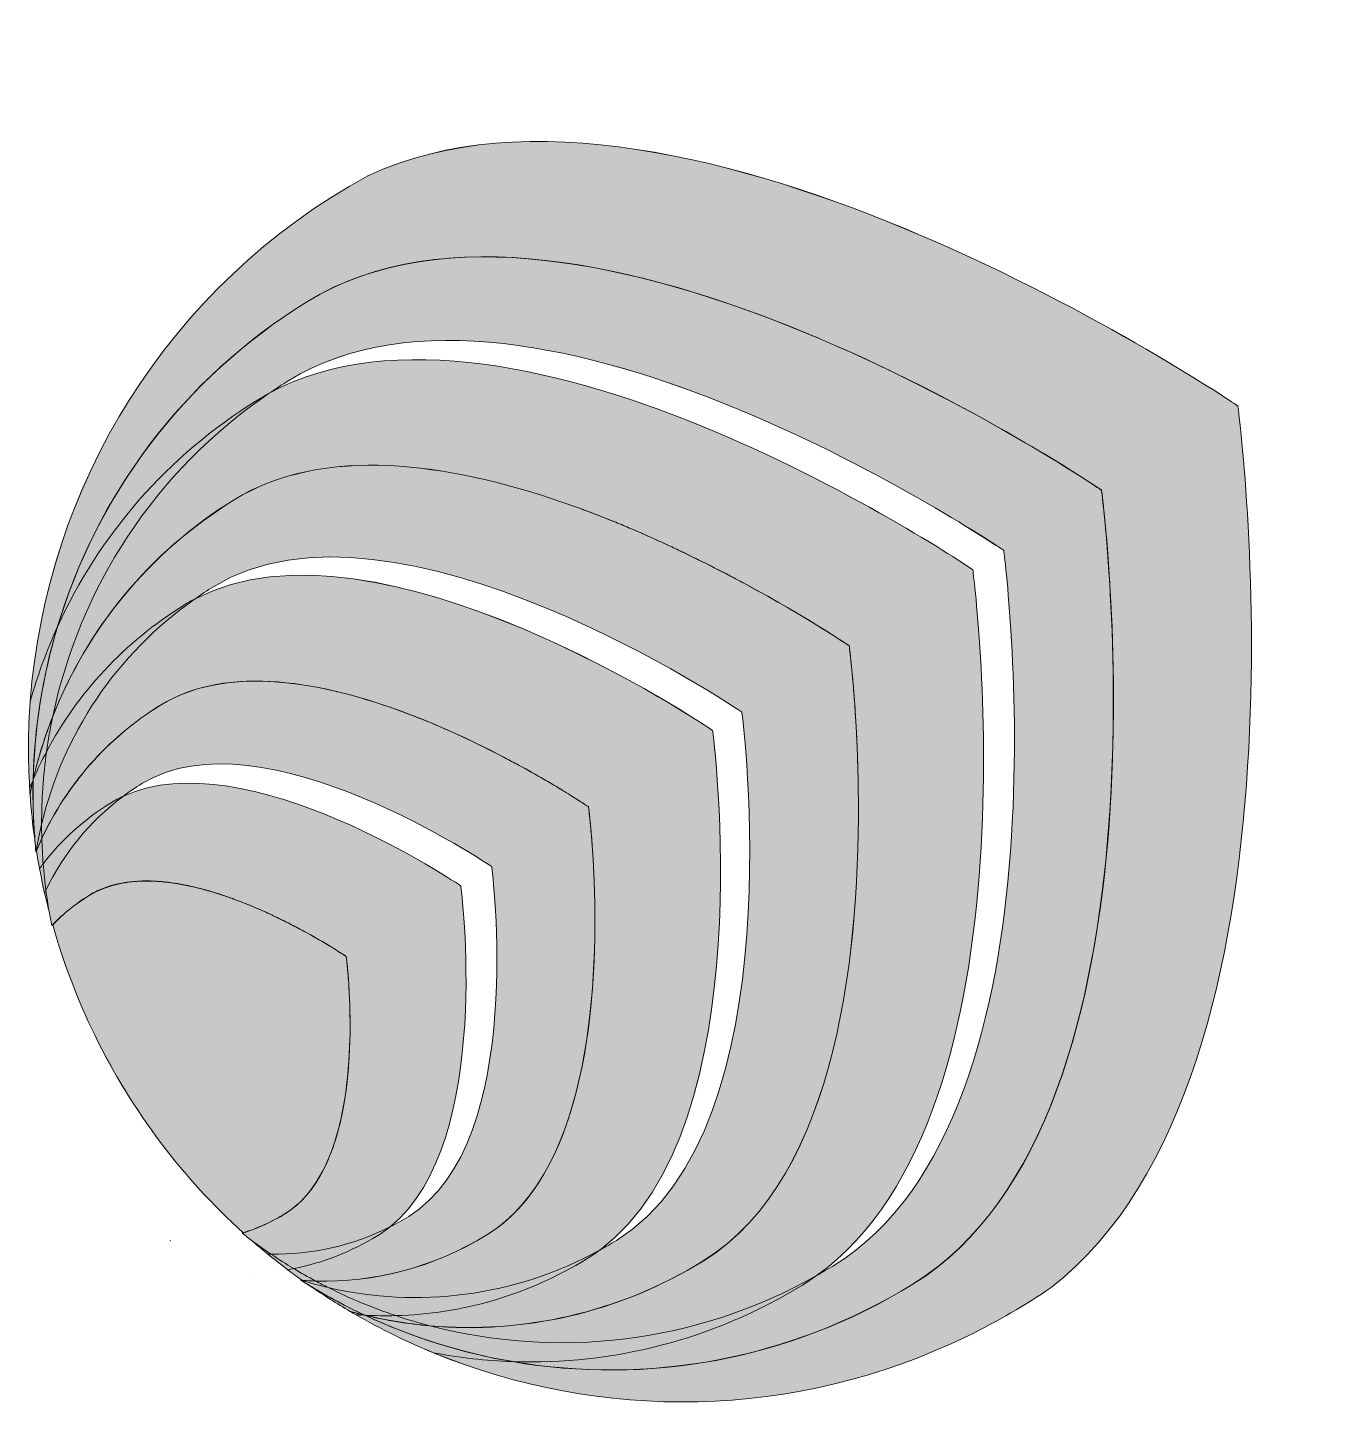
# Model space of a CAD drawing. Extents: x 0.3 to 16.6, y -16.2 to 1.3.
import ezdxf

# ---------------------------------------------------------------- set-up
doc = ezdxf.new("R2010")
doc.units = 0
doc.header["$MEASUREMENT"] = 0
doc.layers.add('Layer 1', color=7, linetype='Continuous', lineweight=0)

# ---------------------------------------------------------------- blocks, each defined once
blk = doc.blocks.new('Block_0')
at = {"layer": 'Layer 1', "true_color": 0x0066ff, "transparency": 33554687}
h = blk.add_hatch(color=150, dxfattribs=at)
h.dxf.hatch_style = 2
edge = h.paths.add_edge_path()
edge.add_spline(control_points=[(13.167, -14.479), (12.839, -14.703), (12.491, -14.906), (12.124, -15.085), (9.933, -16.154), (7.498, -16.158), (5.408, -15.299), (5.071, -15.162), (4.743, -15.001), (4.428, -14.819), (4.406, -14.807), (4.384, -14.794), (4.363, -14.782), (4.361, -14.781), (4.36, -14.78), (4.359, -14.779), (4.193, -14.682), (4.03, -14.578), (3.87, -14.468), (3.828, -14.443), (3.785, -14.416), (3.743, -14.39), (3.743, -14.39), (3.743, -14.389), (3.743, -14.389), (3.742, -14.389), (3.742, -14.389), (3.741, -14.388), (3.74, -14.388), (3.739, -14.387), (3.738, -14.386), (3.739, -14.387), (3.74, -14.387), (3.741, -14.387), (3.742, -14.388), (3.742, -14.388), (3.742, -14.388), (3.742, -14.388), (3.742, -14.388), (3.742, -14.388), (3.743, -14.389), (3.744, -14.389), (3.745, -14.39), (3.783, -14.414), (3.821, -14.437), (3.859, -14.461), (4.081, -14.595), (4.309, -14.717), (4.543, -14.827), (4.543, -14.827), (4.544, -14.827), (4.544, -14.827), (4.545, -14.828), (4.546, -14.828), (4.548, -14.829), (5.14, -15.106), (5.766, -15.302), (6.408, -15.411), (8.084, -15.697), (9.868, -15.399), (11.429, -14.436), (14.816, -12.349), (13.81, -4.56), (13.798, -4.463), (13.798, -4.462), (13.798, -4.461), (13.798, -4.461), (13.798, -4.461), (7.231, 0.008), (3.823, -2.093), (2.246, -3.064), (1.172, -4.541), (0.681, -6.186), (0.495, -6.805), (0.393, -7.448), (0.378, -8.096), (0.377, -8.098), (0.377, -8.099), (0.377, -8.101), (0.377, -8.101), (0.377, -8.101), (0.377, -8.101), (0.372, -8.352), (0.379, -8.604), (0.399, -8.856), (0.372, -8.665), (0.352, -8.474), (0.339, -8.283), (0.339, -8.281), (0.338, -8.28), (0.338, -8.279), (0.337, -8.255), (0.335, -8.23), (0.334, -8.206), (0.311, -7.842), (0.314, -7.478), (0.341, -7.118), (0.538, -4.421), (2.065, -1.891), (4.582, -0.514), (8.534, 1.345), (15.512, -3.405), (15.512, -3.405), (15.512, -3.405), (16.62, -11.796), (13.167, -14.479)], knot_values=[0, 0, 0, 0, 1, 1, 1, 2, 2, 2, 3, 3, 3, 4, 4, 4, 5, 5, 5, 6, 6, 6, 7, 7, 7, 8, 8, 8, 9, 9, 9, 10, 10, 10, 11, 11, 11, 12, 12, 12, 13, 13, 13, 14, 14, 14, 15, 15, 15, 16, 16, 16, 17, 17, 17, 18, 18, 18, 19, 19, 19, 20, 20, 20, 21, 21, 21, 22, 22, 22, 23, 23, 23, 24, 24, 24, 25, 25, 25, 26, 26, 26, 27, 27, 27, 28, 28, 28, 29, 29, 29, 30, 30, 30, 31, 31, 31, 32, 32, 32, 33, 33, 33, 34, 34, 34, 35, 35, 35, 35], degree=3, periodic=0)
at = {"layer": 'Layer 1', "true_color": 0x1d439a, "transparency": 33554687}
h = blk.add_hatch(color=154, dxfattribs=at)
h.dxf.hatch_style = 2
edge = h.paths.add_edge_path()
edge.add_spline(control_points=[(2.853, -9.584), (2.851, -9.583), (2.85, -9.583), (2.848, -9.582), (2.869, -9.589), (2.889, -9.597), (2.91, -9.604), (2.925, -9.61), (2.94, -9.615), (2.954, -9.621), (2.94, -9.616), (2.925, -9.61), (2.91, -9.605), (2.891, -9.598), (2.872, -9.591), (2.853, -9.584)], knot_values=[0, 0, 0, 0, 1, 1, 1, 2, 2, 2, 3, 3, 3, 4, 4, 4, 5, 5, 5, 5], degree=3, periodic=0)
edge = h.paths.add_edge_path()
edge.add_spline(control_points=[(2.756, -9.551), (2.766, -9.554), (2.776, -9.557), (2.786, -9.56), (2.782, -9.559), (2.778, -9.558), (2.773, -9.557), (2.768, -9.555), (2.762, -9.552), (2.756, -9.551)], knot_values=[0, 0, 0, 0, 1, 1, 1, 2, 2, 2, 3, 3, 3, 3], degree=3, periodic=0)
edge = h.paths.add_edge_path()
edge.add_spline(control_points=[(2.688, -9.528), (2.701, -9.532), (2.714, -9.536), (2.726, -9.54), (2.728, -9.541), (2.729, -9.541), (2.731, -9.542), (2.717, -9.538), (2.703, -9.533), (2.688, -9.528)], knot_values=[0, 0, 0, 0, 1, 1, 1, 2, 2, 2, 3, 3, 3, 3], degree=3, periodic=0)
edge = h.paths.add_edge_path()
edge.add_spline(control_points=[(2.588, -9.498), (2.586, -9.497), (2.584, -9.496), (2.582, -9.496), (2.579, -9.495), (2.576, -9.494), (2.572, -9.493), (2.576, -9.494), (2.579, -9.495), (2.582, -9.496), (2.584, -9.496), (2.585, -9.497), (2.588, -9.498), (2.598, -9.501), (2.608, -9.504), (2.618, -9.507), (2.621, -9.508), (2.623, -9.508), (2.626, -9.51), (2.614, -9.506), (2.601, -9.502), (2.588, -9.498)], knot_values=[0, 0, 0, 0, 1, 1, 1, 2, 2, 2, 3, 3, 3, 4, 4, 4, 5, 5, 5, 6, 6, 6, 7, 7, 7, 7], degree=3, periodic=0)
edge = h.paths.add_edge_path()
edge.add_spline(control_points=[(2.542, -9.486), (2.511, -9.477), (2.48, -9.469), (2.449, -9.461), (2.441, -9.459), (2.433, -9.457), (2.425, -9.455), (2.449, -9.46), (2.473, -9.466), (2.497, -9.472), (2.512, -9.476), (2.527, -9.48), (2.541, -9.485), (2.541, -9.485), (2.541, -9.485), (2.542, -9.485), (2.547, -9.487), (2.552, -9.488), (2.556, -9.49), (2.551, -9.488), (2.547, -9.487), (2.542, -9.486)], knot_values=[0, 0, 0, 0, 1, 1, 1, 2, 2, 2, 3, 3, 3, 4, 4, 4, 5, 5, 5, 6, 6, 6, 7, 7, 7, 7], degree=3, periodic=0)
edge = h.paths.add_edge_path()
edge.add_spline(control_points=[(1.511, -8.307), (1.586, -8.252), (1.664, -8.199), (1.745, -8.149), (3.246, -7.224), (6.138, -9.192), (6.138, -9.192), (6.138, -9.192), (6.596, -12.661), (5.095, -13.586), (5.02, -13.632), (4.944, -13.675), (4.866, -13.714), (6.174, -12.649), (5.75, -9.434), (5.75, -9.434), (5.75, -9.434), (3.047, -7.594), (1.511, -8.307)], knot_values=[0, 0, 0, 0, 1, 1, 1, 2, 2, 2, 3, 3, 3, 4, 4, 4, 5, 5, 5, 6, 6, 6, 6], degree=3, periodic=0)
edge = h.paths.add_edge_path()
edge.add_spline(control_points=[(10.437, -14.202), (10.365, -14.246), (10.293, -14.289), (10.22, -14.33), (13.082, -12.285), (12.182, -5.462), (12.182, -5.462), (12.182, -5.462), (6.449, -1.56), (3.342, -3.246), (3.423, -3.192), (3.505, -3.139), (3.588, -3.087), (6.658, -1.196), (12.57, -5.22), (12.57, -5.22), (12.57, -5.22), (13.506, -12.311), (10.437, -14.202)], knot_values=[0, 0, 0, 0, 1, 1, 1, 2, 2, 2, 3, 3, 3, 4, 4, 4, 5, 5, 5, 6, 6, 6, 6], degree=3, periodic=0)
edge = h.paths.add_edge_path()
edge.add_spline(control_points=[(2.412, -5.828), (2.488, -5.775), (2.565, -5.725), (2.644, -5.676), (4.912, -4.279), (9.28, -7.251), (9.28, -7.251), (9.28, -7.251), (9.972, -12.491), (7.704, -13.888), (7.635, -13.931), (7.565, -13.971), (7.495, -14.01), (9.572, -12.472), (8.913, -7.48), (8.913, -7.48), (8.913, -7.48), (4.713, -4.622), (2.412, -5.828)], knot_values=[0, 0, 0, 0, 1, 1, 1, 2, 2, 2, 3, 3, 3, 4, 4, 4, 5, 5, 5, 6, 6, 6, 6], degree=3, periodic=0)
edge = h.paths.add_edge_path()
edge.add_spline(control_points=[(15.512, -3.405), (15.512, -3.405), (8.534, 1.344), (4.582, -0.514), (2.065, -1.891), (0.538, -4.421), (0.341, -7.117), (0.314, -7.478), (0.311, -7.842), (0.334, -8.206), (0.335, -8.231), (0.337, -8.255), (0.338, -8.279), (0.338, -8.28), (0.339, -8.281), (0.339, -8.283), (0.352, -8.474), (0.372, -8.665), (0.399, -8.856), (0.403, -8.906), (0.408, -8.956), (0.413, -9.006), (0.413, -9.006), (0.413, -9.007), (0.413, -9.008), (0.413, -9.008), (0.413, -9.006), (0.413, -9.006), (0.413, -9.006), (0.414, -9.006), (0.414, -9.007), (0.416, -9.002), (0.418, -8.997), (0.42, -8.993), (0.431, -9.067), (0.444, -9.142), (0.458, -9.217), (0.478, -9.32), (0.499, -9.423), (0.522, -9.525), (0.54, -9.602), (0.558, -9.678), (0.578, -9.755), (0.578, -9.755), (0.578, -9.755), (0.578, -9.756), (0.589, -9.815), (0.599, -9.874), (0.611, -9.933), (0.615, -9.929), (0.619, -9.924), (0.623, -9.921), (0.756, -9.783), (0.909, -9.659), (1.08, -9.554), (1.093, -9.546), (1.106, -9.538), (1.12, -9.53), (1.147, -9.515), (1.174, -9.502), (1.202, -9.489), (1.426, -9.387), (1.684, -9.358), (1.952, -9.378), (1.978, -9.379), (2.003, -9.381), (2.028, -9.384), (2.058, -9.387), (2.089, -9.391), (2.12, -9.396), (2.142, -9.399), (2.165, -9.402), (2.187, -9.406), (2.247, -9.415), (2.306, -9.427), (2.366, -9.441), (2.356, -9.439), (2.347, -9.437), (2.338, -9.435), (2.307, -9.428), (2.277, -9.423), (2.247, -9.417), (2.216, -9.411), (2.186, -9.406), (2.156, -9.402), (2.129, -9.398), (2.102, -9.394), (2.075, -9.391), (2.069, -9.39), (2.064, -9.389), (2.059, -9.389), (2.018, -9.384), (1.977, -9.38), (1.937, -9.378), (1.922, -9.376), (1.907, -9.376), (1.892, -9.375), (1.879, -9.375), (1.868, -9.374), (1.856, -9.374), (1.844, -9.374), (1.833, -9.373), (1.821, -9.373), (1.814, -9.373), (1.808, -9.373), (1.801, -9.373), (1.788, -9.373), (1.775, -9.373), (1.763, -9.373), (1.759, -9.373), (1.755, -9.373), (1.752, -9.374), (1.735, -9.374), (1.719, -9.375), (1.703, -9.376), (1.687, -9.376), (1.671, -9.378), (1.655, -9.379), (1.64, -9.38), (1.626, -9.381), (1.612, -9.383), (1.599, -9.384), (1.585, -9.386), (1.571, -9.388), (1.567, -9.388), (1.564, -9.389), (1.56, -9.39), (1.552, -9.39), (1.544, -9.392), (1.537, -9.393), (1.532, -9.393), (1.529, -9.394), (1.524, -9.395), (1.509, -9.397), (1.494, -9.4), (1.479, -9.403), (1.475, -9.404), (1.471, -9.405), (1.467, -9.405), (1.45, -9.409), (1.433, -9.413), (1.416, -9.417), (1.379, -9.426), (1.343, -9.437), (1.307, -9.449), (1.297, -9.452), (1.288, -9.456), (1.278, -9.46), (1.256, -9.467), (1.235, -9.476), (1.215, -9.485), (1.169, -9.505), (1.124, -9.528), (1.081, -9.555), (0.91, -9.66), (0.757, -9.784), (0.624, -9.922), (0.755, -10.391), (0.93, -10.854), (1.151, -11.306), (1.624, -12.276), (2.262, -13.111), (3.016, -13.792), (3.011, -13.794), (3.006, -13.795), (3.002, -13.797), (3.002, -13.797), (3.002, -13.798), (3.003, -13.798), (3.046, -13.832), (3.09, -13.865), (3.134, -13.897), (3.197, -13.952), (3.26, -14.006), (3.325, -14.059), (3.407, -14.126), (3.491, -14.192), (3.576, -14.256), (3.636, -14.302), (3.696, -14.346), (3.758, -14.389), (3.753, -14.389), (3.749, -14.389), (3.744, -14.388), (3.743, -14.388), (3.742, -14.388), (3.741, -14.387), (3.74, -14.387), (3.739, -14.387), (3.738, -14.386), (3.739, -14.387), (3.74, -14.388), (3.741, -14.388), (3.741, -14.388), (3.742, -14.389), (3.743, -14.389), (3.743, -14.389), (3.743, -14.39), (3.743, -14.39), (3.785, -14.416), (3.827, -14.443), (3.87, -14.468), (4.029, -14.578), (4.193, -14.682), (4.359, -14.779), (4.36, -14.78), (4.361, -14.781), (4.363, -14.782), (4.384, -14.794), (4.406, -14.807), (4.428, -14.819), (4.743, -15.001), (5.071, -15.162), (5.408, -15.3), (7.498, -16.158), (9.933, -16.154), (12.124, -15.085), (12.491, -14.906), (12.839, -14.703), (13.167, -14.479), (16.62, -11.796), (15.512, -3.405), (15.512, -3.405)], knot_values=[0, 0, 0, 0, 1, 1, 1, 2, 2, 2, 3, 3, 3, 4, 4, 4, 5, 5, 5, 6, 6, 6, 7, 7, 7, 8, 8, 8, 9, 9, 9, 10, 10, 10, 11, 11, 11, 12, 12, 12, 13, 13, 13, 14, 14, 14, 15, 15, 15, 16, 16, 16, 17, 17, 17, 18, 18, 18, 19, 19, 19, 20, 20, 20, 21, 21, 21, 22, 22, 22, 23, 23, 23, 24, 24, 24, 25, 25, 25, 26, 26, 26, 27, 27, 27, 28, 28, 28, 29, 29, 29, 30, 30, 30, 31, 31, 31, 32, 32, 32, 33, 33, 33, 34, 34, 34, 35, 35, 35, 36, 36, 36, 37, 37, 37, 38, 38, 38, 39, 39, 39, 40, 40, 40, 41, 41, 41, 42, 42, 42, 43, 43, 43, 44, 44, 44, 45, 45, 45, 46, 46, 46, 47, 47, 47, 48, 48, 48, 49, 49, 49, 50, 50, 50, 51, 51, 51, 52, 52, 52, 53, 53, 53, 54, 54, 54, 55, 55, 55, 56, 56, 56, 57, 57, 57, 58, 58, 58, 59, 59, 59, 60, 60, 60, 61, 61, 61, 62, 62, 62, 63, 63, 63, 64, 64, 64, 65, 65, 65, 66, 66, 66, 67, 67, 67, 68, 68, 68, 69, 69, 69, 70, 70, 70, 71, 71, 71, 72, 72, 72, 73, 73, 73, 74, 74, 74, 74], degree=3, periodic=0)
at = {"layer": 'Layer 1', "transparency": 33554687}
h = blk.add_hatch(color=256, dxfattribs=at)
h.dxf.hatch_style = 2
h.set_gradient(color1=(0, 102, 255), color2=(0, 43, 255), rotation=11.5739, name='CYLINDER')
edge = h.paths.add_edge_path()
edge.add_spline(control_points=[(11.43, -14.438), (9.865, -15.403), (8.077, -15.7), (6.398, -15.411), (5.757, -15.3), (5.133, -15.105), (4.543, -14.828), (4.542, -14.828), (4.542, -14.828), (4.541, -14.827), (4.54, -14.827), (4.539, -14.826), (4.537, -14.825), (4.31, -14.718), (4.087, -14.599), (3.87, -14.468), (3.828, -14.443), (3.785, -14.416), (3.743, -14.39), (3.743, -14.39), (3.743, -14.389), (3.743, -14.389), (3.742, -14.389), (3.742, -14.389), (3.741, -14.388), (3.74, -14.388), (3.739, -14.387), (3.738, -14.386), (3.739, -14.387), (3.74, -14.387), (3.741, -14.387), (3.742, -14.388), (3.743, -14.388), (3.745, -14.388), (3.749, -14.389), (3.753, -14.389), (3.758, -14.389), (3.696, -14.346), (3.636, -14.302), (3.576, -14.256), (3.491, -14.192), (3.407, -14.126), (3.325, -14.059), (3.26, -14.006), (3.197, -13.952), (3.133, -13.897), (3.21, -13.953), (3.287, -14.007), (3.364, -14.06), (3.459, -14.123), (3.554, -14.184), (3.651, -14.242), (3.741, -14.296), (3.833, -14.348), (3.925, -14.398), (3.926, -14.398), (3.927, -14.399), (3.928, -14.399), (3.98, -14.427), (4.032, -14.454), (4.085, -14.48), (4.36, -14.618), (4.644, -14.736), (4.934, -14.833), (5.074, -14.88), (5.215, -14.922), (5.358, -14.96), (5.361, -14.96), (5.363, -14.961), (5.365, -14.961), (6.952, -15.375), (8.692, -15.193), (10.22, -14.33), (10.293, -14.289), (10.365, -14.246), (10.437, -14.202), (13.506, -12.311), (12.57, -5.221), (12.57, -5.221), (12.57, -5.221), (6.657, -1.196), (3.588, -3.087), (3.505, -3.139), (3.423, -3.192), (3.342, -3.246), (1.895, -4.229), (0.96, -5.702), (0.624, -7.305), (0.623, -7.307), (0.623, -7.309), (0.622, -7.311), (0.592, -7.456), (0.567, -7.602), (0.546, -7.749), (0.504, -8.05), (0.484, -8.353), (0.484, -8.659), (0.484, -8.718), (0.485, -8.778), (0.487, -8.838), (0.486, -8.838), (0.487, -8.84), (0.487, -8.841), (0.49, -8.946), (0.495, -9.052), (0.504, -9.157), (0.512, -9.268), (0.524, -9.38), (0.538, -9.491), (0.55, -9.579), (0.563, -9.667), (0.578, -9.755), (0.558, -9.678), (0.54, -9.601), (0.522, -9.525), (0.499, -9.422), (0.477, -9.32), (0.459, -9.217), (0.444, -9.142), (0.431, -9.068), (0.419, -8.993), (0.418, -8.997), (0.416, -9.002), (0.414, -9.007), (0.414, -9.007), (0.413, -9.007), (0.413, -9.007), (0.413, -9.007), (0.413, -9.004), (0.413, -9.004), (0.408, -8.959), (0.405, -8.914), (0.401, -8.868), (0.38, -8.611), (0.372, -8.355), (0.379, -8.099), (0.379, -8.099), (0.379, -8.096), (0.379, -8.096), (0.378, -8.095), (0.378, -8.095), (0.378, -8.094), (0.378, -8.093), (0.378, -8.093), (0.379, -8.092), (0.395, -7.442), (0.498, -6.798), (0.685, -6.178), (1.177, -4.537), (2.251, -3.064), (3.824, -2.094), (7.211, -0.007), (13.717, -4.407), (13.798, -4.463), (13.799, -4.463), (13.799, -4.463), (13.799, -4.463), (13.799, -4.463), (14.839, -12.338), (11.43, -14.438)], knot_values=[0, 0, 0, 0, 1, 1, 1, 2, 2, 2, 3, 3, 3, 4, 4, 4, 5, 5, 5, 6, 6, 6, 7, 7, 7, 8, 8, 8, 9, 9, 9, 10, 10, 10, 11, 11, 11, 12, 12, 12, 13, 13, 13, 14, 14, 14, 15, 15, 15, 16, 16, 16, 17, 17, 17, 18, 18, 18, 19, 19, 19, 20, 20, 20, 21, 21, 21, 22, 22, 22, 23, 23, 23, 24, 24, 24, 25, 25, 25, 26, 26, 26, 27, 27, 27, 28, 28, 28, 29, 29, 29, 30, 30, 30, 31, 31, 31, 32, 32, 32, 33, 33, 33, 34, 34, 34, 35, 35, 35, 36, 36, 36, 37, 37, 37, 38, 38, 38, 39, 39, 39, 40, 40, 40, 41, 41, 41, 42, 42, 42, 43, 43, 43, 44, 44, 44, 45, 45, 45, 46, 46, 46, 47, 47, 47, 48, 48, 48, 49, 49, 49, 50, 50, 50, 51, 51, 51, 52, 52, 52, 53, 53, 53, 53], degree=3, periodic=0)
at = {"layer": 'Layer 1', "true_color": 0x0066ff, "transparency": 33554687}
h = blk.add_hatch(color=150, dxfattribs=at)
h.dxf.hatch_style = 2
edge = h.paths.add_edge_path()
edge.add_spline(control_points=[(10.22, -14.33), (10.164, -14.37), (10.107, -14.407), (10.049, -14.444), (8.913, -15.143), (7.648, -15.453), (6.408, -15.411), (6.405, -15.411), (6.401, -15.411), (6.398, -15.411), (6.065, -15.399), (5.734, -15.362), (5.408, -15.299), (5.071, -15.162), (4.743, -15.001), (4.428, -14.819), (4.406, -14.807), (4.384, -14.794), (4.363, -14.782), (4.361, -14.781), (4.36, -14.78), (4.359, -14.779), (4.418, -14.796), (4.478, -14.811), (4.537, -14.825), (4.539, -14.826), (4.541, -14.826), (4.543, -14.827), (4.543, -14.827), (4.544, -14.827), (4.544, -14.827), (4.544, -14.827), (4.545, -14.827), (4.545, -14.827), (4.812, -14.891), (5.084, -14.935), (5.358, -14.96), (6.52, -15.062), (7.724, -14.805), (8.794, -14.146), (10.511, -13.088), (10.771, -10.14), (10.743, -8.206), (10.743, -8.17), (10.742, -8.134), (10.741, -8.098), (10.739, -7.998), (10.736, -7.901), (10.733, -7.807), (10.732, -7.776), (10.731, -7.745), (10.729, -7.715), (10.729, -7.711), (10.729, -7.706), (10.729, -7.702), (10.727, -7.654), (10.725, -7.607), (10.723, -7.56), (10.719, -7.495), (10.716, -7.431), (10.712, -7.37), (10.712, -7.364), (10.712, -7.359), (10.711, -7.354), (10.71, -7.335), (10.709, -7.316), (10.708, -7.298), (10.702, -7.194), (10.695, -7.098), (10.688, -7.01), (10.685, -6.981), (10.683, -6.953), (10.681, -6.926), (10.679, -6.904), (10.677, -6.882), (10.675, -6.861), (10.652, -6.595), (10.631, -6.435), (10.629, -6.42), (10.629, -6.419), (10.629, -6.419), (10.629, -6.419), (10.629, -6.419), (10.629, -6.419), (10.629, -6.419), (10.629, -6.419), (10.116, -6.069), (9.33, -5.645), (9.204, -5.577), (9.072, -5.507), (8.934, -5.437), (8.931, -5.435), (8.929, -5.434), (8.926, -5.433), (8.893, -5.415), (8.859, -5.398), (8.825, -5.382), (8.715, -5.327), (8.601, -5.271), (8.485, -5.216), (8.457, -5.203), (8.429, -5.189), (8.401, -5.176), (8.233, -5.097), (8.059, -5.019), (7.88, -4.944), (7.85, -4.931), (7.82, -4.918), (7.791, -4.906), (7.728, -4.88), (7.665, -4.854), (7.601, -4.829), (7.57, -4.817), (7.538, -4.804), (7.506, -4.791), (7.346, -4.729), (7.184, -4.669), (7.019, -4.612), (7.019, -4.612), (7.019, -4.612), (7.019, -4.612), (5.591, -4.12), (4.025, -3.892), (2.902, -4.584), (1.827, -5.246), (1.053, -6.213), (0.624, -7.305), (0.523, -7.56), (0.441, -7.824), (0.379, -8.092), (0.378, -8.093), (0.378, -8.093), (0.378, -8.094), (0.378, -8.095), (0.378, -8.095), (0.378, -8.096), (0.376, -8.1), (0.376, -8.103), (0.376, -8.106), (0.362, -8.163), (0.35, -8.221), (0.338, -8.279), (0.337, -8.255), (0.335, -8.23), (0.334, -8.206), (0.311, -7.842), (0.314, -7.478), (0.341, -7.118), (0.43, -6.8), (0.544, -6.488), (0.681, -6.186), (0.682, -6.183), (0.683, -6.181), (0.685, -6.178), (1.203, -5.038), (2.054, -4.035), (3.2, -3.329), (3.247, -3.3), (3.295, -3.273), (3.342, -3.246), (6.448, -1.56), (12.182, -5.462), (12.182, -5.462), (12.182, -5.462), (13.082, -12.285), (10.22, -14.33)], knot_values=[0, 0, 0, 0, 1, 1, 1, 2, 2, 2, 3, 3, 3, 4, 4, 4, 5, 5, 5, 6, 6, 6, 7, 7, 7, 8, 8, 8, 9, 9, 9, 10, 10, 10, 11, 11, 11, 12, 12, 12, 13, 13, 13, 14, 14, 14, 15, 15, 15, 16, 16, 16, 17, 17, 17, 18, 18, 18, 19, 19, 19, 20, 20, 20, 21, 21, 21, 22, 22, 22, 23, 23, 23, 24, 24, 24, 25, 25, 25, 26, 26, 26, 27, 27, 27, 28, 28, 28, 29, 29, 29, 30, 30, 30, 31, 31, 31, 32, 32, 32, 33, 33, 33, 34, 34, 34, 35, 35, 35, 36, 36, 36, 37, 37, 37, 38, 38, 38, 39, 39, 39, 40, 40, 40, 41, 41, 41, 42, 42, 42, 43, 43, 43, 44, 44, 44, 45, 45, 45, 46, 46, 46, 47, 47, 47, 48, 48, 48, 49, 49, 49, 50, 50, 50, 51, 51, 51, 52, 52, 52, 53, 53, 53, 54, 54, 54, 55, 55, 55, 55], degree=3, periodic=0)
at = {"layer": 'Layer 1', "transparency": 33554687}
h = blk.add_hatch(color=256, dxfattribs=at)
h.dxf.hatch_style = 2
h.set_gradient(color1=(0, 102, 255), color2=(0, 43, 255), rotation=324.8317, name='CYLINDER')
edge = h.paths.add_edge_path()
edge.add_spline(control_points=[(8.795, -14.147), (7.727, -14.805), (6.526, -15.063), (5.365, -14.961), (5.09, -14.937), (4.816, -14.893), (4.548, -14.829), (4.546, -14.828), (4.544, -14.828), (4.543, -14.828), (4.542, -14.828), (4.541, -14.828), (4.54, -14.827), (4.54, -14.827), (4.54, -14.827), (4.539, -14.827), (4.48, -14.813), (4.421, -14.798), (4.363, -14.782), (4.361, -14.781), (4.36, -14.78), (4.359, -14.779), (4.193, -14.682), (4.03, -14.578), (3.87, -14.468), (3.828, -14.443), (3.785, -14.416), (3.743, -14.39), (3.743, -14.39), (3.743, -14.389), (3.743, -14.389), (3.742, -14.389), (3.742, -14.389), (3.741, -14.388), (3.74, -14.388), (3.739, -14.387), (3.738, -14.386), (3.739, -14.387), (3.74, -14.387), (3.741, -14.387), (3.742, -14.388), (3.743, -14.388), (3.745, -14.388), (3.746, -14.389), (3.749, -14.39), (3.751, -14.39), (3.756, -14.392), (3.76, -14.393), (3.765, -14.394), (3.871, -14.427), (3.977, -14.455), (4.085, -14.48), (5.206, -14.74), (6.419, -14.602), (7.494, -14.011), (7.494, -14.011), (7.495, -14.01), (7.495, -14.01), (7.565, -13.971), (7.635, -13.931), (7.704, -13.888), (9.972, -12.491), (9.28, -7.251), (9.28, -7.251), (9.28, -7.251), (4.911, -4.278), (2.644, -5.676), (2.565, -5.725), (2.488, -5.775), (2.412, -5.828), (1.411, -6.526), (0.75, -7.545), (0.484, -8.659), (0.458, -8.766), (0.436, -8.874), (0.418, -8.982), (0.416, -8.988), (0.415, -8.995), (0.414, -9.002), (0.414, -9.003), (0.414, -9.004), (0.413, -9.006), (0.413, -9.006), (0.413, -9.008), (0.413, -9.008), (0.413, -9.007), (0.413, -9.007), (0.413, -9.006), (0.408, -8.956), (0.403, -8.906), (0.399, -8.856), (0.372, -8.665), (0.352, -8.474), (0.339, -8.283), (0.351, -8.222), (0.364, -8.161), (0.377, -8.101), (0.377, -8.101), (0.377, -8.101), (0.377, -8.101), (0.378, -8.1), (0.378, -8.098), (0.379, -8.097), (0.379, -8.097), (0.379, -8.096), (0.379, -8.096), (0.441, -7.829), (0.522, -7.567), (0.622, -7.311), (1.051, -6.218), (1.826, -5.249), (2.903, -4.585), (4.026, -3.893), (5.591, -4.122), (7.019, -4.612), (7.085, -4.635), (7.15, -4.658), (7.215, -4.682), (7.313, -4.717), (7.41, -4.754), (7.506, -4.791), (7.602, -4.829), (7.697, -4.867), (7.791, -4.906), (8.031, -5.006), (8.263, -5.111), (8.485, -5.216), (8.641, -5.289), (8.79, -5.364), (8.934, -5.437), (9.001, -5.471), (9.068, -5.506), (9.133, -5.54), (9.2, -5.575), (9.266, -5.61), (9.33, -5.645), (10.096, -6.059), (10.604, -6.403), (10.629, -6.419), (10.629, -6.419), (10.629, -6.419), (10.629, -6.42), (10.63, -6.42), (10.63, -6.42), (10.63, -6.42), (10.63, -6.42), (10.631, -6.433), (10.634, -6.456), (10.635, -6.457), (10.635, -6.457), (10.634, -6.458), (10.64, -6.505), (10.651, -6.596), (10.663, -6.723), (10.663, -6.726), (10.663, -6.729), (10.663, -6.732), (10.666, -6.757), (10.669, -6.784), (10.671, -6.812), (10.674, -6.848), (10.678, -6.886), (10.681, -6.926), (10.682, -6.939), (10.683, -6.953), (10.684, -6.967), (10.694, -7.085), (10.703, -7.221), (10.712, -7.37), (10.714, -7.4), (10.716, -7.431), (10.717, -7.463), (10.722, -7.54), (10.725, -7.619), (10.729, -7.702), (10.729, -7.706), (10.729, -7.711), (10.729, -7.715), (10.731, -7.745), (10.732, -7.776), (10.733, -7.807), (10.735, -7.877), (10.738, -7.95), (10.739, -8.024), (10.74, -8.048), (10.741, -8.073), (10.741, -8.098), (10.742, -8.134), (10.743, -8.17), (10.743, -8.206), (10.771, -10.14), (10.512, -13.089), (8.795, -14.147)], knot_values=[0, 0, 0, 0, 1, 1, 1, 2, 2, 2, 3, 3, 3, 4, 4, 4, 5, 5, 5, 6, 6, 6, 7, 7, 7, 8, 8, 8, 9, 9, 9, 10, 10, 10, 11, 11, 11, 12, 12, 12, 13, 13, 13, 14, 14, 14, 15, 15, 15, 16, 16, 16, 17, 17, 17, 18, 18, 18, 19, 19, 19, 20, 20, 20, 21, 21, 21, 22, 22, 22, 23, 23, 23, 24, 24, 24, 25, 25, 25, 26, 26, 26, 27, 27, 27, 28, 28, 28, 29, 29, 29, 30, 30, 30, 31, 31, 31, 32, 32, 32, 33, 33, 33, 34, 34, 34, 35, 35, 35, 36, 36, 36, 37, 37, 37, 38, 38, 38, 39, 39, 39, 40, 40, 40, 41, 41, 41, 42, 42, 42, 43, 43, 43, 44, 44, 44, 45, 45, 45, 46, 46, 46, 47, 47, 47, 48, 48, 48, 49, 49, 49, 50, 50, 50, 51, 51, 51, 52, 52, 52, 53, 53, 53, 54, 54, 54, 55, 55, 55, 56, 56, 56, 57, 57, 57, 58, 58, 58, 59, 59, 59, 60, 60, 60, 61, 61, 61, 62, 62, 62, 63, 63, 63, 64, 64, 64, 64], degree=3, periodic=0)
at = {"layer": 'Layer 1', "true_color": 0x0066ff, "transparency": 33554687}
h = blk.add_hatch(color=150, dxfattribs=at)
h.dxf.hatch_style = 2
edge = h.paths.add_edge_path()
edge.add_spline(control_points=[(7.495, -14.01), (7.495, -14.01), (7.494, -14.011), (7.494, -14.011), (7.443, -14.048), (7.391, -14.083), (7.337, -14.117), (6.585, -14.58), (5.757, -14.812), (4.934, -14.833), (4.804, -14.836), (4.674, -14.834), (4.545, -14.827), (4.545, -14.827), (4.54, -14.827), (4.54, -14.827), (4.54, -14.827), (4.54, -14.827), (4.539, -14.827), (4.502, -14.824), (4.465, -14.822), (4.428, -14.819), (4.406, -14.807), (4.384, -14.794), (4.363, -14.782), (4.361, -14.781), (4.36, -14.78), (4.359, -14.779), (4.193, -14.682), (4.03, -14.578), (3.87, -14.468), (3.828, -14.443), (3.785, -14.416), (3.743, -14.39), (3.743, -14.39), (3.743, -14.389), (3.743, -14.389), (3.742, -14.389), (3.742, -14.389), (3.741, -14.388), (3.741, -14.388), (3.742, -14.388), (3.742, -14.388), (3.743, -14.389), (3.744, -14.389), (3.745, -14.388), (3.749, -14.389), (3.753, -14.389), (3.758, -14.389), (3.814, -14.393), (3.869, -14.396), (3.925, -14.398), (4.659, -14.417), (5.406, -14.231), (6.077, -13.818), (7.405, -12.999), (7.48, -10.555), (7.42, -9.263), (7.42, -9.258), (7.42, -9.253), (7.42, -9.248), (7.417, -9.182), (7.413, -9.119), (7.41, -9.059), (7.41, -9.056), (7.409, -9.052), (7.409, -9.049), (7.407, -9.027), (7.406, -9.006), (7.405, -8.985), (7.404, -8.97), (7.403, -8.956), (7.402, -8.942), (7.4, -8.921), (7.399, -8.899), (7.397, -8.879), (7.389, -8.779), (7.381, -8.694), (7.375, -8.626), (7.375, -8.624), (7.375, -8.623), (7.374, -8.622), (7.374, -8.611), (7.372, -8.601), (7.371, -8.59), (7.37, -8.58), (7.369, -8.571), (7.368, -8.561), (7.362, -8.507), (7.358, -8.469), (7.356, -8.452), (7.355, -8.446), (7.354, -8.443), (7.354, -8.442), (7.354, -8.441), (7.354, -8.441), (7.354, -8.441), (7.354, -8.441), (7.354, -8.441), (7.353, -8.441), (7.352, -8.441), (7.352, -8.44), (7.351, -8.439), (7.35, -8.439), (7.348, -8.438), (7.348, -8.437), (7.344, -8.434), (7.339, -8.431), (7.334, -8.428), (7.332, -8.427), (7.33, -8.425), (7.328, -8.424), (7.323, -8.421), (7.319, -8.417), (7.313, -8.414), (7.31, -8.412), (7.307, -8.41), (7.304, -8.408), (7.3, -8.405), (7.295, -8.402), (7.29, -8.399), (7.27, -8.386), (7.246, -8.37), (7.217, -8.352), (7.196, -8.338), (7.172, -8.323), (7.146, -8.307), (7.118, -8.289), (7.086, -8.27), (7.052, -8.249), (7.007, -8.221), (6.958, -8.191), (6.904, -8.16), (6.904, -8.16), (6.904, -8.16), (6.904, -8.16), (6.877, -8.143), (6.849, -8.127), (6.82, -8.111), (6.82, -8.111), (6.82, -8.111), (6.82, -8.111), (6.791, -8.093), (6.762, -8.076), (6.731, -8.059), (6.7, -8.041), (6.668, -8.023), (6.635, -8.005), (6.227, -7.775), (5.68, -7.496), (5.085, -7.272), (5.084, -7.272), (5.084, -7.271), (5.084, -7.271), (4.029, -6.872), (2.823, -6.643), (1.978, -7.164), (1.302, -7.58), (0.798, -8.169), (0.487, -8.838), (0.463, -8.888), (0.441, -8.939), (0.419, -8.99), (0.417, -8.994), (0.416, -8.998), (0.414, -9.002), (0.414, -9.003), (0.414, -9.004), (0.413, -9.004), (0.413, -9.004), (0.413, -9.005), (0.413, -9.006), (0.408, -8.956), (0.403, -8.906), (0.399, -8.856), (0.372, -8.665), (0.352, -8.474), (0.339, -8.283), (0.339, -8.281), (0.338, -8.28), (0.338, -8.279), (0.337, -8.255), (0.335, -8.23), (0.334, -8.206), (0.347, -8.173), (0.361, -8.14), (0.376, -8.106), (0.376, -8.104), (0.377, -8.103), (0.377, -8.101), (0.377, -8.101), (0.377, -8.101), (0.377, -8.101), (0.378, -8.1), (0.378, -8.1), (0.379, -8.099), (0.379, -8.099), (0.379, -8.098), (0.379, -8.098), (0.43, -7.98), (0.485, -7.863), (0.546, -7.749), (0.935, -7.015), (1.518, -6.372), (2.277, -5.905), (2.321, -5.877), (2.366, -5.851), (2.412, -5.828), (4.713, -4.622), (8.913, -7.481), (8.913, -7.481), (8.913, -7.481), (9.572, -12.472), (7.495, -14.01)], knot_values=[0, 0, 0, 0, 1, 1, 1, 2, 2, 2, 3, 3, 3, 4, 4, 4, 5, 5, 5, 6, 6, 6, 7, 7, 7, 8, 8, 8, 9, 9, 9, 10, 10, 10, 11, 11, 11, 12, 12, 12, 13, 13, 13, 14, 14, 14, 15, 15, 15, 16, 16, 16, 17, 17, 17, 18, 18, 18, 19, 19, 19, 20, 20, 20, 21, 21, 21, 22, 22, 22, 23, 23, 23, 24, 24, 24, 25, 25, 25, 26, 26, 26, 27, 27, 27, 28, 28, 28, 29, 29, 29, 30, 30, 30, 31, 31, 31, 32, 32, 32, 33, 33, 33, 34, 34, 34, 35, 35, 35, 36, 36, 36, 37, 37, 37, 38, 38, 38, 39, 39, 39, 40, 40, 40, 41, 41, 41, 42, 42, 42, 43, 43, 43, 44, 44, 44, 45, 45, 45, 46, 46, 46, 47, 47, 47, 48, 48, 48, 49, 49, 49, 50, 50, 50, 51, 51, 51, 52, 52, 52, 53, 53, 53, 54, 54, 54, 55, 55, 55, 56, 56, 56, 57, 57, 57, 58, 58, 58, 59, 59, 59, 60, 60, 60, 61, 61, 61, 62, 62, 62, 63, 63, 63, 64, 64, 64, 65, 65, 65, 66, 66, 66, 67, 67, 67, 68, 68, 68, 69, 69, 69, 70, 70, 70, 71, 71, 71, 71], degree=3, periodic=0)
at = {"layer": 'Layer 1', "transparency": 33554687}
h = blk.add_hatch(color=256, dxfattribs=at)
h.dxf.hatch_style = 2
h.set_gradient(color1=(0, 102, 255), color2=(0, 43, 255), rotation=11.5739, name='CYLINDER')
edge = h.paths.add_edge_path()
edge.add_spline(control_points=[(6.078, -13.819), (5.408, -14.232), (4.66, -14.418), (3.928, -14.399), (3.871, -14.397), (3.816, -14.395), (3.76, -14.391), (3.756, -14.391), (3.754, -14.391), (3.751, -14.39), (3.749, -14.39), (3.747, -14.39), (3.745, -14.39), (3.745, -14.39), (3.743, -14.39), (3.743, -14.39), (3.743, -14.39), (3.743, -14.389), (3.743, -14.389), (3.742, -14.389), (3.742, -14.389), (3.741, -14.388), (3.74, -14.388), (3.739, -14.387), (3.738, -14.386), (3.739, -14.387), (3.74, -14.387), (3.741, -14.387), (3.742, -14.388), (3.743, -14.388), (3.745, -14.388), (3.749, -14.389), (3.753, -14.389), (3.758, -14.389), (3.696, -14.346), (3.636, -14.302), (3.576, -14.256), (3.491, -14.192), (3.407, -14.126), (3.325, -14.059), (3.338, -14.06), (3.351, -14.06), (3.364, -14.06), (3.872, -14.069), (4.388, -13.957), (4.866, -13.714), (4.944, -13.675), (5.02, -13.632), (5.095, -13.586), (6.596, -12.661), (6.138, -9.192), (6.138, -9.192), (6.138, -9.192), (3.246, -7.224), (1.745, -8.149), (1.664, -8.198), (1.586, -8.251), (1.511, -8.307), (1.083, -8.626), (0.756, -9.035), (0.538, -9.491), (0.533, -9.502), (0.527, -9.514), (0.522, -9.525), (0.499, -9.422), (0.477, -9.32), (0.459, -9.217), (0.444, -9.142), (0.431, -9.068), (0.419, -8.993), (0.441, -8.942), (0.463, -8.891), (0.487, -8.841), (0.798, -8.171), (1.302, -7.582), (1.978, -7.165), (2.575, -6.797), (3.353, -6.804), (4.13, -6.979), (4.13, -6.979), (4.13, -6.979), (4.13, -6.979), (4.453, -7.053), (4.775, -7.155), (5.084, -7.271), (5.109, -7.281), (5.135, -7.291), (5.16, -7.3), (5.276, -7.346), (5.391, -7.393), (5.504, -7.442), (5.527, -7.452), (5.549, -7.461), (5.571, -7.471), (5.818, -7.58), (6.051, -7.693), (6.262, -7.803), (6.319, -7.833), (6.375, -7.863), (6.429, -7.891), (6.447, -7.901), (6.465, -7.911), (6.482, -7.92), (6.571, -7.968), (6.654, -8.015), (6.731, -8.059), (6.762, -8.077), (6.791, -8.094), (6.82, -8.111), (6.82, -8.111), (6.82, -8.111), (6.82, -8.111), (6.849, -8.128), (6.877, -8.144), (6.904, -8.16), (6.904, -8.16), (6.904, -8.16), (6.904, -8.16), (6.958, -8.192), (7.007, -8.222), (7.052, -8.249), (7.086, -8.27), (7.118, -8.289), (7.146, -8.307), (7.189, -8.334), (7.226, -8.358), (7.257, -8.377), (7.269, -8.385), (7.28, -8.392), (7.29, -8.399), (7.295, -8.402), (7.3, -8.405), (7.304, -8.408), (7.307, -8.41), (7.31, -8.412), (7.313, -8.414), (7.319, -8.418), (7.323, -8.421), (7.328, -8.424), (7.33, -8.425), (7.332, -8.427), (7.334, -8.428), (7.339, -8.431), (7.344, -8.435), (7.348, -8.437), (7.348, -8.438), (7.35, -8.439), (7.351, -8.439), (7.352, -8.44), (7.352, -8.441), (7.353, -8.441), (7.354, -8.441), (7.354, -8.442), (7.354, -8.442), (7.355, -8.442), (7.355, -8.442), (7.355, -8.442), (7.355, -8.442), (7.355, -8.446), (7.356, -8.452), (7.356, -8.454), (7.356, -8.457), (7.357, -8.461), (7.358, -8.466), (7.358, -8.471), (7.359, -8.478), (7.359, -8.478), (7.359, -8.479), (7.359, -8.479), (7.361, -8.493), (7.363, -8.509), (7.365, -8.529), (7.367, -8.555), (7.371, -8.586), (7.374, -8.622), (7.375, -8.623), (7.375, -8.624), (7.375, -8.626), (7.376, -8.634), (7.377, -8.643), (7.377, -8.652), (7.378, -8.661), (7.379, -8.67), (7.38, -8.68), (7.385, -8.737), (7.391, -8.804), (7.397, -8.879), (7.398, -8.896), (7.399, -8.912), (7.401, -8.929), (7.402, -8.951), (7.404, -8.973), (7.406, -8.996), (7.406, -9.013), (7.408, -9.031), (7.409, -9.049), (7.416, -9.156), (7.422, -9.275), (7.426, -9.403), (7.429, -9.473), (7.431, -9.546), (7.432, -9.621), (7.433, -9.649), (7.434, -9.677), (7.434, -9.705), (7.452, -11.051), (7.267, -13.086), (6.078, -13.819)], knot_values=[0, 0, 0, 0, 1, 1, 1, 2, 2, 2, 3, 3, 3, 4, 4, 4, 5, 5, 5, 6, 6, 6, 7, 7, 7, 8, 8, 8, 9, 9, 9, 10, 10, 10, 11, 11, 11, 12, 12, 12, 13, 13, 13, 14, 14, 14, 15, 15, 15, 16, 16, 16, 17, 17, 17, 18, 18, 18, 19, 19, 19, 20, 20, 20, 21, 21, 21, 22, 22, 22, 23, 23, 23, 24, 24, 24, 25, 25, 25, 26, 26, 26, 27, 27, 27, 28, 28, 28, 29, 29, 29, 30, 30, 30, 31, 31, 31, 32, 32, 32, 33, 33, 33, 34, 34, 34, 35, 35, 35, 36, 36, 36, 37, 37, 37, 38, 38, 38, 39, 39, 39, 40, 40, 40, 41, 41, 41, 42, 42, 42, 43, 43, 43, 44, 44, 44, 45, 45, 45, 46, 46, 46, 47, 47, 47, 48, 48, 48, 49, 49, 49, 50, 50, 50, 51, 51, 51, 52, 52, 52, 53, 53, 53, 54, 54, 54, 55, 55, 55, 56, 56, 56, 57, 57, 57, 58, 58, 58, 59, 59, 59, 60, 60, 60, 61, 61, 61, 62, 62, 62, 63, 63, 63, 64, 64, 64, 65, 65, 65, 66, 66, 66, 67, 67, 67, 68, 68, 68, 69, 69, 69, 69], degree=3, periodic=0)
at = {"layer": 'Layer 1', "true_color": 0x0066ff, "transparency": 33554687}
h = blk.add_hatch(color=150, dxfattribs=at)
h.dxf.hatch_style = 2
edge = h.paths.add_edge_path()
edge.add_spline(control_points=[(4.866, -13.714), (4.816, -13.755), (4.762, -13.793), (4.706, -13.827), (4.372, -14.033), (4.015, -14.17), (3.651, -14.242), (3.626, -14.247), (3.601, -14.252), (3.576, -14.256), (3.491, -14.192), (3.407, -14.126), (3.325, -14.059), (3.26, -14.006), (3.197, -13.952), (3.133, -13.897), (3.09, -13.865), (3.046, -13.832), (3.003, -13.798), (3.002, -13.798), (3.002, -13.797), (3.002, -13.797), (3.006, -13.795), (3.011, -13.794), (3.016, -13.792), (3.197, -13.735), (3.374, -13.655), (3.543, -13.551), (4.265, -13.106), (4.371, -11.86), (4.358, -11.052), (4.356, -10.922), (4.35, -10.803), (4.344, -10.701), (4.343, -10.678), (4.342, -10.657), (4.34, -10.636), (4.334, -10.548), (4.327, -10.475), (4.322, -10.422), (4.321, -10.408), (4.319, -10.396), (4.318, -10.385), (4.318, -10.379), (4.317, -10.373), (4.316, -10.368), (4.314, -10.344), (4.312, -10.329), (4.311, -10.324), (4.31, -10.323), (4.31, -10.322), (4.31, -10.321), (4.31, -10.321), (4.31, -10.321), (4.31, -10.321), (4.31, -10.321), (4.308, -10.319), (4.303, -10.317), (4.297, -10.313), (4.288, -10.306), (4.275, -10.298), (4.272, -10.296), (4.27, -10.295), (4.267, -10.292), (4.262, -10.289), (4.256, -10.285), (4.249, -10.281), (4.246, -10.279), (4.242, -10.277), (4.239, -10.274), (4.237, -10.273), (4.235, -10.272), (4.232, -10.27), (4.179, -10.236), (4.101, -10.188), (4.003, -10.13), (3.985, -10.12), (3.966, -10.109), (3.947, -10.098), (3.947, -10.098), (3.947, -10.098), (3.947, -10.098), (3.928, -10.087), (3.909, -10.076), (3.888, -10.064), (3.857, -10.047), (3.825, -10.029), (3.792, -10.011), (3.774, -10.001), (3.756, -9.991), (3.737, -9.981), (3.729, -9.977), (3.72, -9.972), (3.713, -9.968), (3.697, -9.96), (3.682, -9.952), (3.666, -9.944), (3.638, -9.929), (3.609, -9.914), (3.58, -9.899), (3.53, -9.874), (3.478, -9.848), (3.425, -9.823), (3.411, -9.817), (3.398, -9.81), (3.385, -9.804), (3.371, -9.798), (3.357, -9.792), (3.343, -9.785), (3.316, -9.772), (3.288, -9.76), (3.26, -9.748), (3.26, -9.748), (3.26, -9.748), (3.26, -9.747), (3.19, -9.716), (3.118, -9.685), (3.044, -9.656), (3.044, -9.656), (3.044, -9.656), (3.044, -9.656), (3.014, -9.644), (2.985, -9.632), (2.954, -9.621), (2.939, -9.615), (2.925, -9.61), (2.91, -9.604), (2.889, -9.597), (2.869, -9.589), (2.848, -9.582), (2.847, -9.581), (2.846, -9.581), (2.845, -9.581), (2.836, -9.577), (2.826, -9.574), (2.816, -9.571), (2.796, -9.564), (2.776, -9.557), (2.756, -9.551), (2.75, -9.548), (2.745, -9.547), (2.739, -9.545), (2.735, -9.543), (2.731, -9.542), (2.727, -9.54), (2.705, -9.533), (2.684, -9.527), (2.663, -9.52), (2.662, -9.52), (2.662, -9.52), (2.661, -9.52), (2.637, -9.512), (2.612, -9.505), (2.588, -9.498), (2.586, -9.497), (2.584, -9.497), (2.583, -9.497), (2.582, -9.496), (2.582, -9.496), (2.582, -9.496), (2.568, -9.492), (2.554, -9.488), (2.541, -9.485), (2.526, -9.48), (2.511, -9.476), (2.496, -9.472), (2.473, -9.466), (2.449, -9.46), (2.425, -9.455), (2.346, -9.435), (2.266, -9.418), (2.187, -9.406), (2.165, -9.402), (2.142, -9.399), (2.12, -9.396), (2.089, -9.391), (2.058, -9.387), (2.028, -9.384), (2.003, -9.382), (1.978, -9.379), (1.953, -9.378), (1.684, -9.358), (1.426, -9.387), (1.202, -9.489), (1.174, -9.501), (1.146, -9.515), (1.12, -9.53), (1.107, -9.538), (1.093, -9.546), (1.08, -9.554), (0.909, -9.659), (0.756, -9.783), (0.623, -9.921), (0.619, -9.925), (0.615, -9.929), (0.611, -9.933), (0.599, -9.874), (0.588, -9.815), (0.578, -9.756), (0.578, -9.755), (0.578, -9.755), (0.578, -9.755), (0.558, -9.678), (0.54, -9.601), (0.522, -9.525), (0.499, -9.422), (0.477, -9.32), (0.459, -9.217), (0.473, -9.197), (0.488, -9.176), (0.504, -9.157), (0.732, -8.86), (1.018, -8.599), (1.356, -8.39), (1.406, -8.359), (1.458, -8.332), (1.511, -8.307), (3.047, -7.594), (5.75, -9.434), (5.75, -9.434), (5.75, -9.434), (6.174, -12.649), (4.866, -13.714)], knot_values=[0, 0, 0, 0, 1, 1, 1, 2, 2, 2, 3, 3, 3, 4, 4, 4, 5, 5, 5, 6, 6, 6, 7, 7, 7, 8, 8, 8, 9, 9, 9, 10, 10, 10, 11, 11, 11, 12, 12, 12, 13, 13, 13, 14, 14, 14, 15, 15, 15, 16, 16, 16, 17, 17, 17, 18, 18, 18, 19, 19, 19, 20, 20, 20, 21, 21, 21, 22, 22, 22, 23, 23, 23, 24, 24, 24, 25, 25, 25, 26, 26, 26, 27, 27, 27, 28, 28, 28, 29, 29, 29, 30, 30, 30, 31, 31, 31, 32, 32, 32, 33, 33, 33, 34, 34, 34, 35, 35, 35, 36, 36, 36, 37, 37, 37, 38, 38, 38, 39, 39, 39, 40, 40, 40, 41, 41, 41, 42, 42, 42, 43, 43, 43, 44, 44, 44, 45, 45, 45, 46, 46, 46, 47, 47, 47, 48, 48, 48, 49, 49, 49, 50, 50, 50, 51, 51, 51, 52, 52, 52, 53, 53, 53, 54, 54, 54, 55, 55, 55, 56, 56, 56, 57, 57, 57, 58, 58, 58, 59, 59, 59, 60, 60, 60, 61, 61, 61, 62, 62, 62, 63, 63, 63, 64, 64, 64, 65, 65, 65, 66, 66, 66, 67, 67, 67, 68, 68, 68, 69, 69, 69, 70, 70, 70, 71, 71, 71, 72, 72, 72, 73, 73, 73, 74, 74, 74, 74], degree=3, periodic=0)
h = blk.add_hatch(color=150, dxfattribs=at)
h.dxf.hatch_style = 2
edge = h.paths.add_edge_path()
edge.add_spline(control_points=[(3.544, -13.553), (3.375, -13.657), (3.198, -13.737), (3.017, -13.794), (3.012, -13.795), (3.008, -13.797), (3.003, -13.798), (3.002, -13.798), (3.002, -13.797), (3.002, -13.797), (3.006, -13.795), (3.011, -13.794), (3.016, -13.792), (2.262, -13.111), (1.624, -12.276), (1.151, -11.307), (0.93, -10.854), (0.755, -10.391), (0.624, -9.922), (0.757, -9.785), (0.91, -9.66), (1.081, -9.555), (2.059, -8.952), (3.839, -10.019), (4.232, -10.27), (4.235, -10.272), (4.237, -10.273), (4.239, -10.274), (4.253, -10.284), (4.265, -10.292), (4.275, -10.298), (4.296, -10.311), (4.308, -10.32), (4.31, -10.321), (4.311, -10.322), (4.311, -10.322), (4.311, -10.322), (4.311, -10.322), (4.311, -10.323), (4.311, -10.324), (4.314, -10.341), (4.328, -10.457), (4.34, -10.636), (4.342, -10.657), (4.343, -10.678), (4.344, -10.701), (4.39, -11.438), (4.383, -13.035), (3.544, -13.553)], knot_values=[0, 0, 0, 0, 1, 1, 1, 2, 2, 2, 3, 3, 3, 4, 4, 4, 5, 5, 5, 6, 6, 6, 7, 7, 7, 8, 8, 8, 9, 9, 9, 10, 10, 10, 11, 11, 11, 12, 12, 12, 13, 13, 13, 14, 14, 14, 15, 15, 15, 16, 16, 16, 16], degree=3, periodic=0)
at = {"layer": 'Layer 1', "true_color": 0x1d439a, "transparency": 33554687}
h = blk.add_hatch(color=154, dxfattribs=at)
h.dxf.hatch_style = 2
h.paths.add_polyline_path([(2.102, -13.892), (2.1, -13.892), (2.098, -13.89), (2.099, -13.89)])
at = {"layer": 'Layer 1', "transparency": 33554687}
h = blk.add_hatch(color=256, dxfattribs=at)
h.dxf.hatch_style = 2
h.set_gradient(color1=(29, 67, 154), color2=(40, 55, 130), rotation=11.5739, name='CYLINDER')
h.paths.add_polyline_path([(2.102, -13.892), (2.1, -13.892), (2.098, -13.89), (2.099, -13.89)])
h = blk.add_hatch(color=256, dxfattribs=at)
h.dxf.hatch_style = 2
h.set_gradient(color1=(29, 67, 154), color2=(40, 55, 130), rotation=11.5739, name='CYLINDER')
h.paths.add_polyline_path([(2.102, -13.892), (2.1, -13.892), (2.098, -13.89), (2.099, -13.89)])
h = blk.add_hatch(color=256, dxfattribs=at)
h.dxf.hatch_style = 2
h.set_gradient(color1=(29, 67, 154), color2=(40, 55, 130), rotation=11.5739, name='CYLINDER')
h.paths.add_polyline_path([(2.102, -13.892), (2.1, -13.892), (2.098, -13.89), (2.099, -13.89)])
h = blk.add_hatch(color=256, dxfattribs=at)
h.dxf.hatch_style = 2
h.set_gradient(color1=(29, 67, 154), color2=(40, 55, 130), rotation=11.5739, name='CYLINDER')
h.paths.add_polyline_path([(2.102, -13.892), (2.1, -13.892), (2.098, -13.89), (2.099, -13.89)])
at = {"layer": 'Layer 1'}
blk.add_line((3.173, -14.304), (3.172, -14.303), dxfattribs=at)
blk.add_lwpolyline([(2.102, -13.892), (2.1, -13.892), (2.098, -13.89), (2.099, -13.89)], close=True, dxfattribs=at)
blk.add_lwpolyline([(2.102, -13.892), (2.1, -13.892), (2.098, -13.89), (2.099, -13.89)], close=True, dxfattribs=at)
blk.add_lwpolyline([(2.102, -13.892), (2.1, -13.892), (2.098, -13.89), (2.099, -13.89)], close=True, dxfattribs=at)
blk.add_lwpolyline([(2.102, -13.892), (2.1, -13.892), (2.098, -13.89), (2.099, -13.89)], close=True, dxfattribs=at)
blk.add_lwpolyline([(2.102, -13.892), (2.1, -13.892), (2.098, -13.89), (2.099, -13.89)], close=True, dxfattribs=at)
for points, knots in [([(13.167, -14.479), (12.839, -14.703), (12.491, -14.906), (12.124, -15.085), (9.933, -16.154), (7.498, -16.158), (5.408, -15.299), (5.071, -15.162), (4.743, -15.001), (4.428, -14.819), (4.406, -14.807), (4.384, -14.794), (4.363, -14.782), (4.361, -14.781), (4.36, -14.78), (4.359, -14.779), (4.193, -14.682), (4.03, -14.578), (3.87, -14.468), (3.828, -14.443), (3.785, -14.416), (3.743, -14.39), (3.743, -14.39), (3.743, -14.389), (3.743, -14.389), (3.742, -14.389), (3.742, -14.389), (3.741, -14.388), (3.74, -14.388), (3.739, -14.387), (3.738, -14.386), (3.739, -14.387), (3.74, -14.387), (3.741, -14.387), (3.742, -14.388), (3.742, -14.388), (3.742, -14.388), (3.742, -14.388), (3.742, -14.388), (3.742, -14.388), (3.743, -14.389), (3.744, -14.389), (3.745, -14.39), (3.783, -14.414), (3.821, -14.437), (3.859, -14.461), (4.081, -14.595), (4.309, -14.717), (4.543, -14.827), (4.543, -14.827), (4.544, -14.827), (4.544, -14.827), (4.545, -14.828), (4.546, -14.828), (4.548, -14.829), (5.14, -15.106), (5.766, -15.302), (6.408, -15.411), (8.084, -15.697), (9.868, -15.399), (11.429, -14.436), (14.816, -12.349), (13.81, -4.56), (13.798, -4.463), (13.798, -4.462), (13.798, -4.461), (13.798, -4.461), (13.798, -4.461), (7.231, 0.008), (3.823, -2.093), (2.246, -3.064), (1.172, -4.541), (0.681, -6.186), (0.495, -6.805), (0.393, -7.448), (0.378, -8.096), (0.377, -8.098), (0.377, -8.099), (0.377, -8.101), (0.377, -8.101), (0.377, -8.101), (0.377, -8.101), (0.372, -8.352), (0.379, -8.604), (0.399, -8.856), (0.372, -8.665), (0.352, -8.474), (0.339, -8.283), (0.339, -8.281), (0.338, -8.28), (0.338, -8.279), (0.337, -8.255), (0.335, -8.23), (0.334, -8.206), (0.311, -7.842), (0.314, -7.478), (0.341, -7.118), (0.538, -4.421), (2.065, -1.891), (4.582, -0.514), (8.534, 1.345), (15.512, -3.405), (15.512, -3.405), (15.512, -3.405), (16.62, -11.796), (13.167, -14.479)], [0, 0, 0, 0, 1, 1, 1, 2, 2, 2, 3, 3, 3, 4, 4, 4, 5, 5, 5, 6, 6, 6, 7, 7, 7, 8, 8, 8, 9, 9, 9, 10, 10, 10, 11, 11, 11, 12, 12, 12, 13, 13, 13, 14, 14, 14, 15, 15, 15, 16, 16, 16, 17, 17, 17, 18, 18, 18, 19, 19, 19, 20, 20, 20, 21, 21, 21, 22, 22, 22, 23, 23, 23, 24, 24, 24, 25, 25, 25, 26, 26, 26, 27, 27, 27, 28, 28, 28, 29, 29, 29, 30, 30, 30, 31, 31, 31, 32, 32, 32, 33, 33, 33, 34, 34, 34, 35, 35, 35, 35]), ([(15.512, -3.405), (15.512, -3.405), (8.534, 1.344), (4.582, -0.514), (2.065, -1.891), (0.538, -4.421), (0.341, -7.117), (0.314, -7.478), (0.311, -7.842), (0.334, -8.206), (0.335, -8.231), (0.337, -8.255), (0.338, -8.279), (0.338, -8.28), (0.339, -8.281), (0.339, -8.283), (0.352, -8.474), (0.372, -8.665), (0.399, -8.856), (0.403, -8.906), (0.408, -8.956), (0.413, -9.006), (0.413, -9.006), (0.413, -9.007), (0.413, -9.008), (0.413, -9.008), (0.413, -9.006), (0.413, -9.006), (0.413, -9.006), (0.414, -9.006), (0.414, -9.007), (0.416, -9.002), (0.418, -8.997), (0.42, -8.993), (0.431, -9.067), (0.444, -9.142), (0.458, -9.217), (0.478, -9.32), (0.499, -9.423), (0.522, -9.525), (0.54, -9.602), (0.558, -9.678), (0.578, -9.755), (0.578, -9.755), (0.578, -9.755), (0.578, -9.756), (0.589, -9.815), (0.599, -9.874), (0.611, -9.933), (0.615, -9.929), (0.619, -9.924), (0.623, -9.921), (0.756, -9.783), (0.909, -9.659), (1.08, -9.554), (1.093, -9.546), (1.106, -9.538), (1.12, -9.53), (1.147, -9.515), (1.174, -9.502), (1.202, -9.489), (1.426, -9.387), (1.684, -9.358), (1.952, -9.378), (1.978, -9.379), (2.003, -9.381), (2.028, -9.384), (2.058, -9.387), (2.089, -9.391), (2.12, -9.396), (2.142, -9.399), (2.165, -9.402), (2.187, -9.406), (2.247, -9.415), (2.306, -9.427), (2.366, -9.441), (2.356, -9.439), (2.347, -9.437), (2.338, -9.435), (2.307, -9.428), (2.277, -9.423), (2.247, -9.417), (2.216, -9.411), (2.186, -9.406), (2.156, -9.402), (2.129, -9.398), (2.102, -9.394), (2.075, -9.391), (2.069, -9.39), (2.064, -9.389), (2.059, -9.389), (2.018, -9.384), (1.977, -9.38), (1.937, -9.378), (1.922, -9.376), (1.907, -9.376), (1.892, -9.375), (1.879, -9.375), (1.868, -9.374), (1.856, -9.374), (1.844, -9.374), (1.833, -9.373), (1.821, -9.373), (1.814, -9.373), (1.808, -9.373), (1.801, -9.373), (1.788, -9.373), (1.775, -9.373), (1.763, -9.373), (1.759, -9.373), (1.755, -9.373), (1.752, -9.374), (1.735, -9.374), (1.719, -9.375), (1.703, -9.376), (1.687, -9.376), (1.671, -9.378), (1.655, -9.379), (1.64, -9.38), (1.626, -9.381), (1.612, -9.383), (1.599, -9.384), (1.585, -9.386), (1.571, -9.388), (1.567, -9.388), (1.564, -9.389), (1.56, -9.39), (1.552, -9.39), (1.544, -9.392), (1.537, -9.393), (1.532, -9.393), (1.529, -9.394), (1.524, -9.395), (1.509, -9.397), (1.494, -9.4), (1.479, -9.403), (1.475, -9.404), (1.471, -9.405), (1.467, -9.405), (1.45, -9.409), (1.433, -9.413), (1.416, -9.417), (1.379, -9.426), (1.343, -9.437), (1.307, -9.449), (1.297, -9.452), (1.288, -9.456), (1.278, -9.46), (1.256, -9.467), (1.235, -9.476), (1.215, -9.485), (1.169, -9.505), (1.124, -9.528), (1.081, -9.555), (0.91, -9.66), (0.757, -9.784), (0.624, -9.922), (0.755, -10.391), (0.93, -10.854), (1.151, -11.306), (1.624, -12.276), (2.262, -13.111), (3.016, -13.792), (3.011, -13.794), (3.006, -13.795), (3.002, -13.797), (3.002, -13.797), (3.002, -13.798), (3.003, -13.798), (3.046, -13.832), (3.09, -13.865), (3.134, -13.897), (3.197, -13.952), (3.26, -14.006), (3.325, -14.059), (3.407, -14.126), (3.491, -14.192), (3.576, -14.256), (3.636, -14.302), (3.696, -14.346), (3.758, -14.389), (3.753, -14.389), (3.749, -14.389), (3.744, -14.388), (3.743, -14.388), (3.742, -14.388), (3.741, -14.387), (3.74, -14.387), (3.739, -14.387), (3.738, -14.386), (3.739, -14.387), (3.74, -14.388), (3.741, -14.388), (3.741, -14.388), (3.742, -14.389), (3.743, -14.389), (3.743, -14.389), (3.743, -14.39), (3.743, -14.39), (3.785, -14.416), (3.827, -14.443), (3.87, -14.468), (4.029, -14.578), (4.193, -14.682), (4.359, -14.779), (4.36, -14.78), (4.361, -14.781), (4.363, -14.782), (4.384, -14.794), (4.406, -14.807), (4.428, -14.819), (4.743, -15.001), (5.071, -15.162), (5.408, -15.3), (7.498, -16.158), (9.933, -16.154), (12.124, -15.085), (12.491, -14.906), (12.839, -14.703), (13.167, -14.479), (16.62, -11.796), (15.512, -3.405), (15.512, -3.405)], [0, 0, 0, 0, 1, 1, 1, 2, 2, 2, 3, 3, 3, 4, 4, 4, 5, 5, 5, 6, 6, 6, 7, 7, 7, 8, 8, 8, 9, 9, 9, 10, 10, 10, 11, 11, 11, 12, 12, 12, 13, 13, 13, 14, 14, 14, 15, 15, 15, 16, 16, 16, 17, 17, 17, 18, 18, 18, 19, 19, 19, 20, 20, 20, 21, 21, 21, 22, 22, 22, 23, 23, 23, 24, 24, 24, 25, 25, 25, 26, 26, 26, 27, 27, 27, 28, 28, 28, 29, 29, 29, 30, 30, 30, 31, 31, 31, 32, 32, 32, 33, 33, 33, 34, 34, 34, 35, 35, 35, 36, 36, 36, 37, 37, 37, 38, 38, 38, 39, 39, 39, 40, 40, 40, 41, 41, 41, 42, 42, 42, 43, 43, 43, 44, 44, 44, 45, 45, 45, 46, 46, 46, 47, 47, 47, 48, 48, 48, 49, 49, 49, 50, 50, 50, 51, 51, 51, 52, 52, 52, 53, 53, 53, 54, 54, 54, 55, 55, 55, 56, 56, 56, 57, 57, 57, 58, 58, 58, 59, 59, 59, 60, 60, 60, 61, 61, 61, 62, 62, 62, 63, 63, 63, 64, 64, 64, 65, 65, 65, 66, 66, 66, 67, 67, 67, 68, 68, 68, 69, 69, 69, 70, 70, 70, 71, 71, 71, 72, 72, 72, 73, 73, 73, 74, 74, 74, 74]), ([(11.43, -14.438), (9.865, -15.403), (8.077, -15.7), (6.398, -15.411), (5.757, -15.3), (5.133, -15.105), (4.543, -14.828), (4.542, -14.828), (4.542, -14.828), (4.541, -14.827), (4.54, -14.827), (4.539, -14.826), (4.537, -14.825), (4.31, -14.718), (4.087, -14.599), (3.87, -14.468), (3.828, -14.443), (3.785, -14.416), (3.743, -14.39), (3.743, -14.39), (3.743, -14.389), (3.743, -14.389), (3.742, -14.389), (3.742, -14.389), (3.741, -14.388), (3.74, -14.388), (3.739, -14.387), (3.738, -14.386), (3.739, -14.387), (3.74, -14.387), (3.741, -14.387), (3.742, -14.388), (3.743, -14.388), (3.745, -14.388), (3.749, -14.389), (3.753, -14.389), (3.758, -14.389), (3.696, -14.346), (3.636, -14.302), (3.576, -14.256), (3.491, -14.192), (3.407, -14.126), (3.325, -14.059), (3.26, -14.006), (3.197, -13.952), (3.133, -13.897), (3.21, -13.953), (3.287, -14.007), (3.364, -14.06), (3.459, -14.123), (3.554, -14.184), (3.651, -14.242), (3.741, -14.296), (3.833, -14.348), (3.925, -14.398), (3.926, -14.398), (3.927, -14.399), (3.928, -14.399), (3.98, -14.427), (4.032, -14.454), (4.085, -14.48), (4.36, -14.618), (4.644, -14.736), (4.934, -14.833), (5.074, -14.88), (5.215, -14.922), (5.358, -14.96), (5.361, -14.96), (5.363, -14.961), (5.365, -14.961), (6.952, -15.375), (8.692, -15.193), (10.22, -14.33), (10.293, -14.289), (10.365, -14.246), (10.437, -14.202), (13.506, -12.311), (12.57, -5.221), (12.57, -5.221), (12.57, -5.221), (6.657, -1.196), (3.588, -3.087), (3.505, -3.139), (3.423, -3.192), (3.342, -3.246), (1.895, -4.229), (0.96, -5.702), (0.624, -7.305), (0.623, -7.307), (0.623, -7.309), (0.622, -7.311), (0.592, -7.456), (0.567, -7.602), (0.546, -7.749), (0.504, -8.05), (0.484, -8.353), (0.484, -8.659), (0.484, -8.718), (0.485, -8.778), (0.487, -8.838), (0.486, -8.838), (0.487, -8.84), (0.487, -8.841), (0.49, -8.946), (0.495, -9.052), (0.504, -9.157), (0.512, -9.268), (0.524, -9.38), (0.538, -9.491), (0.55, -9.579), (0.563, -9.667), (0.578, -9.755), (0.558, -9.678), (0.54, -9.601), (0.522, -9.525), (0.499, -9.422), (0.477, -9.32), (0.459, -9.217), (0.444, -9.142), (0.431, -9.068), (0.419, -8.993), (0.418, -8.997), (0.416, -9.002), (0.414, -9.007), (0.414, -9.007), (0.413, -9.007), (0.413, -9.007), (0.413, -9.007), (0.413, -9.004), (0.413, -9.004), (0.408, -8.959), (0.405, -8.914), (0.401, -8.868), (0.38, -8.611), (0.372, -8.355), (0.379, -8.099), (0.379, -8.099), (0.379, -8.096), (0.379, -8.096), (0.378, -8.095), (0.378, -8.095), (0.378, -8.094), (0.378, -8.093), (0.378, -8.093), (0.379, -8.092), (0.395, -7.442), (0.498, -6.798), (0.685, -6.178), (1.177, -4.537), (2.251, -3.064), (3.824, -2.094), (7.211, -0.007), (13.717, -4.407), (13.798, -4.463), (13.799, -4.463), (13.799, -4.463), (13.799, -4.463), (13.799, -4.463), (14.839, -12.338), (11.43, -14.438)], [0, 0, 0, 0, 1, 1, 1, 2, 2, 2, 3, 3, 3, 4, 4, 4, 5, 5, 5, 6, 6, 6, 7, 7, 7, 8, 8, 8, 9, 9, 9, 10, 10, 10, 11, 11, 11, 12, 12, 12, 13, 13, 13, 14, 14, 14, 15, 15, 15, 16, 16, 16, 17, 17, 17, 18, 18, 18, 19, 19, 19, 20, 20, 20, 21, 21, 21, 22, 22, 22, 23, 23, 23, 24, 24, 24, 25, 25, 25, 26, 26, 26, 27, 27, 27, 28, 28, 28, 29, 29, 29, 30, 30, 30, 31, 31, 31, 32, 32, 32, 33, 33, 33, 34, 34, 34, 35, 35, 35, 36, 36, 36, 37, 37, 37, 38, 38, 38, 39, 39, 39, 40, 40, 40, 41, 41, 41, 42, 42, 42, 43, 43, 43, 44, 44, 44, 45, 45, 45, 46, 46, 46, 47, 47, 47, 48, 48, 48, 49, 49, 49, 50, 50, 50, 51, 51, 51, 52, 52, 52, 53, 53, 53, 53]), ([(10.437, -14.202), (10.365, -14.246), (10.293, -14.289), (10.22, -14.33), (13.082, -12.285), (12.182, -5.462), (12.182, -5.462), (12.182, -5.462), (6.449, -1.56), (3.342, -3.246), (3.423, -3.192), (3.505, -3.139), (3.588, -3.087), (6.658, -1.196), (12.57, -5.22), (12.57, -5.22), (12.57, -5.22), (13.506, -12.311), (10.437, -14.202)], [0, 0, 0, 0, 1, 1, 1, 2, 2, 2, 3, 3, 3, 4, 4, 4, 5, 5, 5, 6, 6, 6, 6]), ([(10.22, -14.33), (10.164, -14.37), (10.107, -14.407), (10.049, -14.444), (8.913, -15.143), (7.648, -15.453), (6.408, -15.411), (6.405, -15.411), (6.401, -15.411), (6.398, -15.411), (6.065, -15.399), (5.734, -15.362), (5.408, -15.299), (5.071, -15.162), (4.743, -15.001), (4.428, -14.819), (4.406, -14.807), (4.384, -14.794), (4.363, -14.782), (4.361, -14.781), (4.36, -14.78), (4.359, -14.779), (4.418, -14.796), (4.478, -14.811), (4.537, -14.825), (4.539, -14.826), (4.541, -14.826), (4.543, -14.827), (4.543, -14.827), (4.544, -14.827), (4.544, -14.827), (4.544, -14.827), (4.545, -14.827), (4.545, -14.827), (4.812, -14.891), (5.084, -14.935), (5.358, -14.96), (6.52, -15.062), (7.724, -14.805), (8.794, -14.146), (10.511, -13.088), (10.771, -10.14), (10.743, -8.206), (10.743, -8.17), (10.742, -8.134), (10.741, -8.098), (10.739, -7.998), (10.736, -7.901), (10.733, -7.807), (10.732, -7.776), (10.731, -7.745), (10.729, -7.715), (10.729, -7.711), (10.729, -7.706), (10.729, -7.702), (10.727, -7.654), (10.725, -7.607), (10.723, -7.56), (10.719, -7.495), (10.716, -7.431), (10.712, -7.37), (10.712, -7.364), (10.712, -7.359), (10.711, -7.354), (10.71, -7.335), (10.709, -7.316), (10.708, -7.298), (10.702, -7.194), (10.695, -7.098), (10.688, -7.01), (10.685, -6.981), (10.683, -6.953), (10.681, -6.926), (10.679, -6.904), (10.677, -6.882), (10.675, -6.861), (10.652, -6.595), (10.631, -6.435), (10.629, -6.42), (10.629, -6.419), (10.629, -6.419), (10.629, -6.419), (10.629, -6.419), (10.629, -6.419), (10.629, -6.419), (10.629, -6.419), (10.116, -6.069), (9.33, -5.645), (9.204, -5.577), (9.072, -5.507), (8.934, -5.437), (8.931, -5.435), (8.929, -5.434), (8.926, -5.433), (8.893, -5.415), (8.859, -5.398), (8.825, -5.382), (8.715, -5.327), (8.601, -5.271), (8.485, -5.216), (8.457, -5.203), (8.429, -5.189), (8.401, -5.176), (8.233, -5.097), (8.059, -5.019), (7.88, -4.944), (7.85, -4.931), (7.82, -4.918), (7.791, -4.906), (7.728, -4.88), (7.665, -4.854), (7.601, -4.829), (7.57, -4.817), (7.538, -4.804), (7.506, -4.791), (7.346, -4.729), (7.184, -4.669), (7.019, -4.612), (7.019, -4.612), (7.019, -4.612), (7.019, -4.612), (5.591, -4.12), (4.025, -3.892), (2.902, -4.584), (1.827, -5.246), (1.053, -6.213), (0.624, -7.305), (0.523, -7.56), (0.441, -7.824), (0.379, -8.092), (0.378, -8.093), (0.378, -8.093), (0.378, -8.094), (0.378, -8.095), (0.378, -8.095), (0.378, -8.096), (0.376, -8.1), (0.376, -8.103), (0.376, -8.106), (0.362, -8.163), (0.35, -8.221), (0.338, -8.279), (0.337, -8.255), (0.335, -8.23), (0.334, -8.206), (0.311, -7.842), (0.314, -7.478), (0.341, -7.118), (0.43, -6.8), (0.544, -6.488), (0.681, -6.186), (0.682, -6.183), (0.683, -6.181), (0.685, -6.178), (1.203, -5.038), (2.054, -4.035), (3.2, -3.329), (3.247, -3.3), (3.295, -3.273), (3.342, -3.246), (6.448, -1.56), (12.182, -5.462), (12.182, -5.462), (12.182, -5.462), (13.082, -12.285), (10.22, -14.33)], [0, 0, 0, 0, 1, 1, 1, 2, 2, 2, 3, 3, 3, 4, 4, 4, 5, 5, 5, 6, 6, 6, 7, 7, 7, 8, 8, 8, 9, 9, 9, 10, 10, 10, 11, 11, 11, 12, 12, 12, 13, 13, 13, 14, 14, 14, 15, 15, 15, 16, 16, 16, 17, 17, 17, 18, 18, 18, 19, 19, 19, 20, 20, 20, 21, 21, 21, 22, 22, 22, 23, 23, 23, 24, 24, 24, 25, 25, 25, 26, 26, 26, 27, 27, 27, 28, 28, 28, 29, 29, 29, 30, 30, 30, 31, 31, 31, 32, 32, 32, 33, 33, 33, 34, 34, 34, 35, 35, 35, 36, 36, 36, 37, 37, 37, 38, 38, 38, 39, 39, 39, 40, 40, 40, 41, 41, 41, 42, 42, 42, 43, 43, 43, 44, 44, 44, 45, 45, 45, 46, 46, 46, 47, 47, 47, 48, 48, 48, 49, 49, 49, 50, 50, 50, 51, 51, 51, 52, 52, 52, 53, 53, 53, 54, 54, 54, 55, 55, 55, 55]), ([(8.795, -14.147), (7.727, -14.805), (6.526, -15.063), (5.365, -14.961), (5.09, -14.937), (4.816, -14.893), (4.548, -14.829), (4.546, -14.828), (4.544, -14.828), (4.543, -14.828), (4.542, -14.828), (4.541, -14.828), (4.54, -14.827), (4.54, -14.827), (4.54, -14.827), (4.539, -14.827), (4.48, -14.813), (4.421, -14.798), (4.363, -14.782), (4.361, -14.781), (4.36, -14.78), (4.359, -14.779), (4.193, -14.682), (4.03, -14.578), (3.87, -14.468), (3.828, -14.443), (3.785, -14.416), (3.743, -14.39), (3.743, -14.39), (3.743, -14.389), (3.743, -14.389), (3.742, -14.389), (3.742, -14.389), (3.741, -14.388), (3.74, -14.388), (3.739, -14.387), (3.738, -14.386), (3.739, -14.387), (3.74, -14.387), (3.741, -14.387), (3.742, -14.388), (3.743, -14.388), (3.745, -14.388), (3.746, -14.389), (3.749, -14.39), (3.751, -14.39), (3.756, -14.392), (3.76, -14.393), (3.765, -14.394), (3.871, -14.427), (3.977, -14.455), (4.085, -14.48), (5.206, -14.74), (6.419, -14.602), (7.494, -14.011), (7.494, -14.011), (7.495, -14.01), (7.495, -14.01), (7.565, -13.971), (7.635, -13.931), (7.704, -13.888), (9.972, -12.491), (9.28, -7.251), (9.28, -7.251), (9.28, -7.251), (4.911, -4.278), (2.644, -5.676), (2.565, -5.725), (2.488, -5.775), (2.412, -5.828), (1.411, -6.526), (0.75, -7.545), (0.484, -8.659), (0.458, -8.766), (0.436, -8.874), (0.418, -8.982), (0.416, -8.988), (0.415, -8.995), (0.414, -9.002), (0.414, -9.003), (0.414, -9.004), (0.413, -9.006), (0.413, -9.006), (0.413, -9.008), (0.413, -9.008), (0.413, -9.007), (0.413, -9.007), (0.413, -9.006), (0.408, -8.956), (0.403, -8.906), (0.399, -8.856), (0.372, -8.665), (0.352, -8.474), (0.339, -8.283), (0.351, -8.222), (0.364, -8.161), (0.377, -8.101), (0.377, -8.101), (0.377, -8.101), (0.377, -8.101), (0.378, -8.1), (0.378, -8.098), (0.379, -8.097), (0.379, -8.097), (0.379, -8.096), (0.379, -8.096), (0.441, -7.829), (0.522, -7.567), (0.622, -7.311), (1.051, -6.218), (1.826, -5.249), (2.903, -4.585), (4.026, -3.893), (5.591, -4.122), (7.019, -4.612), (7.085, -4.635), (7.15, -4.658), (7.215, -4.682), (7.313, -4.717), (7.41, -4.754), (7.506, -4.791), (7.602, -4.829), (7.697, -4.867), (7.791, -4.906), (8.031, -5.006), (8.263, -5.111), (8.485, -5.216), (8.641, -5.289), (8.79, -5.364), (8.934, -5.437), (9.001, -5.471), (9.068, -5.506), (9.133, -5.54), (9.2, -5.575), (9.266, -5.61), (9.33, -5.645), (10.096, -6.059), (10.604, -6.403), (10.629, -6.419), (10.629, -6.419), (10.629, -6.419), (10.629, -6.42), (10.63, -6.42), (10.63, -6.42), (10.63, -6.42), (10.63, -6.42), (10.631, -6.433), (10.634, -6.456), (10.635, -6.457), (10.635, -6.457), (10.634, -6.458), (10.64, -6.505), (10.651, -6.596), (10.663, -6.723), (10.663, -6.726), (10.663, -6.729), (10.663, -6.732), (10.666, -6.757), (10.669, -6.784), (10.671, -6.812), (10.674, -6.848), (10.678, -6.886), (10.681, -6.926), (10.682, -6.939), (10.683, -6.953), (10.684, -6.967), (10.694, -7.085), (10.703, -7.221), (10.712, -7.37), (10.714, -7.4), (10.716, -7.431), (10.717, -7.463), (10.722, -7.54), (10.725, -7.619), (10.729, -7.702), (10.729, -7.706), (10.729, -7.711), (10.729, -7.715), (10.731, -7.745), (10.732, -7.776), (10.733, -7.807), (10.735, -7.877), (10.738, -7.95), (10.739, -8.024), (10.74, -8.048), (10.741, -8.073), (10.741, -8.098), (10.742, -8.134), (10.743, -8.17), (10.743, -8.206), (10.771, -10.14), (10.512, -13.089), (8.795, -14.147)], [0, 0, 0, 0, 1, 1, 1, 2, 2, 2, 3, 3, 3, 4, 4, 4, 5, 5, 5, 6, 6, 6, 7, 7, 7, 8, 8, 8, 9, 9, 9, 10, 10, 10, 11, 11, 11, 12, 12, 12, 13, 13, 13, 14, 14, 14, 15, 15, 15, 16, 16, 16, 17, 17, 17, 18, 18, 18, 19, 19, 19, 20, 20, 20, 21, 21, 21, 22, 22, 22, 23, 23, 23, 24, 24, 24, 25, 25, 25, 26, 26, 26, 27, 27, 27, 28, 28, 28, 29, 29, 29, 30, 30, 30, 31, 31, 31, 32, 32, 32, 33, 33, 33, 34, 34, 34, 35, 35, 35, 36, 36, 36, 37, 37, 37, 38, 38, 38, 39, 39, 39, 40, 40, 40, 41, 41, 41, 42, 42, 42, 43, 43, 43, 44, 44, 44, 45, 45, 45, 46, 46, 46, 47, 47, 47, 48, 48, 48, 49, 49, 49, 50, 50, 50, 51, 51, 51, 52, 52, 52, 53, 53, 53, 54, 54, 54, 55, 55, 55, 56, 56, 56, 57, 57, 57, 58, 58, 58, 59, 59, 59, 60, 60, 60, 61, 61, 61, 62, 62, 62, 63, 63, 63, 64, 64, 64, 64]), ([(2.412, -5.828), (2.488, -5.775), (2.565, -5.725), (2.644, -5.676), (4.912, -4.279), (9.28, -7.251), (9.28, -7.251), (9.28, -7.251), (9.972, -12.491), (7.704, -13.888), (7.635, -13.931), (7.565, -13.971), (7.495, -14.01), (9.572, -12.472), (8.913, -7.48), (8.913, -7.48), (8.913, -7.48), (4.713, -4.622), (2.412, -5.828)], [0, 0, 0, 0, 1, 1, 1, 2, 2, 2, 3, 3, 3, 4, 4, 4, 5, 5, 5, 6, 6, 6, 6]), ([(7.495, -14.01), (7.495, -14.01), (7.494, -14.011), (7.494, -14.011), (7.443, -14.048), (7.391, -14.083), (7.337, -14.117), (6.585, -14.58), (5.757, -14.812), (4.934, -14.833), (4.804, -14.836), (4.674, -14.834), (4.545, -14.827), (4.545, -14.827), (4.54, -14.827), (4.54, -14.827), (4.54, -14.827), (4.54, -14.827), (4.539, -14.827), (4.502, -14.824), (4.465, -14.822), (4.428, -14.819), (4.406, -14.807), (4.384, -14.794), (4.363, -14.782), (4.361, -14.781), (4.36, -14.78), (4.359, -14.779), (4.193, -14.682), (4.03, -14.578), (3.87, -14.468), (3.828, -14.443), (3.785, -14.416), (3.743, -14.39), (3.743, -14.39), (3.743, -14.389), (3.743, -14.389), (3.742, -14.389), (3.742, -14.389), (3.741, -14.388), (3.741, -14.388), (3.742, -14.388), (3.742, -14.388), (3.743, -14.389), (3.744, -14.389), (3.745, -14.388), (3.749, -14.389), (3.753, -14.389), (3.758, -14.389), (3.814, -14.393), (3.869, -14.396), (3.925, -14.398), (4.659, -14.417), (5.406, -14.231), (6.077, -13.818), (7.405, -12.999), (7.48, -10.555), (7.42, -9.263), (7.42, -9.258), (7.42, -9.253), (7.42, -9.248), (7.417, -9.182), (7.413, -9.119), (7.41, -9.059), (7.41, -9.056), (7.409, -9.052), (7.409, -9.049), (7.407, -9.027), (7.406, -9.006), (7.405, -8.985), (7.404, -8.97), (7.403, -8.956), (7.402, -8.942), (7.4, -8.921), (7.399, -8.899), (7.397, -8.879), (7.389, -8.779), (7.381, -8.694), (7.375, -8.626), (7.375, -8.624), (7.375, -8.623), (7.374, -8.622), (7.374, -8.611), (7.372, -8.601), (7.371, -8.59), (7.37, -8.58), (7.369, -8.571), (7.368, -8.561), (7.362, -8.507), (7.358, -8.469), (7.356, -8.452), (7.355, -8.446), (7.354, -8.443), (7.354, -8.442), (7.354, -8.441), (7.354, -8.441), (7.354, -8.441), (7.354, -8.441), (7.354, -8.441), (7.353, -8.441), (7.352, -8.441), (7.352, -8.44), (7.351, -8.439), (7.35, -8.439), (7.348, -8.438), (7.348, -8.437), (7.344, -8.434), (7.339, -8.431), (7.334, -8.428), (7.332, -8.427), (7.33, -8.425), (7.328, -8.424), (7.323, -8.421), (7.319, -8.417), (7.313, -8.414), (7.31, -8.412), (7.307, -8.41), (7.304, -8.408), (7.3, -8.405), (7.295, -8.402), (7.29, -8.399), (7.27, -8.386), (7.246, -8.37), (7.217, -8.352), (7.196, -8.338), (7.172, -8.323), (7.146, -8.307), (7.118, -8.289), (7.086, -8.27), (7.052, -8.249), (7.007, -8.221), (6.958, -8.191), (6.904, -8.16), (6.904, -8.16), (6.904, -8.16), (6.904, -8.16), (6.877, -8.143), (6.849, -8.127), (6.82, -8.111), (6.82, -8.111), (6.82, -8.111), (6.82, -8.111), (6.791, -8.093), (6.762, -8.076), (6.731, -8.059), (6.7, -8.041), (6.668, -8.023), (6.635, -8.005), (6.227, -7.775), (5.68, -7.496), (5.085, -7.272), (5.084, -7.272), (5.084, -7.271), (5.084, -7.271), (4.029, -6.872), (2.823, -6.643), (1.978, -7.164), (1.302, -7.58), (0.798, -8.169), (0.487, -8.838), (0.463, -8.888), (0.441, -8.939), (0.419, -8.99), (0.417, -8.994), (0.416, -8.998), (0.414, -9.002), (0.414, -9.003), (0.414, -9.004), (0.413, -9.004), (0.413, -9.004), (0.413, -9.005), (0.413, -9.006), (0.408, -8.956), (0.403, -8.906), (0.399, -8.856), (0.372, -8.665), (0.352, -8.474), (0.339, -8.283), (0.339, -8.281), (0.338, -8.28), (0.338, -8.279), (0.337, -8.255), (0.335, -8.23), (0.334, -8.206), (0.347, -8.173), (0.361, -8.14), (0.376, -8.106), (0.376, -8.104), (0.377, -8.103), (0.377, -8.101), (0.377, -8.101), (0.377, -8.101), (0.377, -8.101), (0.378, -8.1), (0.378, -8.1), (0.379, -8.099), (0.379, -8.099), (0.379, -8.098), (0.379, -8.098), (0.43, -7.98), (0.485, -7.863), (0.546, -7.749), (0.935, -7.015), (1.518, -6.372), (2.277, -5.905), (2.321, -5.877), (2.366, -5.851), (2.412, -5.828), (4.713, -4.622), (8.913, -7.481), (8.913, -7.481), (8.913, -7.481), (9.572, -12.472), (7.495, -14.01)], [0, 0, 0, 0, 1, 1, 1, 2, 2, 2, 3, 3, 3, 4, 4, 4, 5, 5, 5, 6, 6, 6, 7, 7, 7, 8, 8, 8, 9, 9, 9, 10, 10, 10, 11, 11, 11, 12, 12, 12, 13, 13, 13, 14, 14, 14, 15, 15, 15, 16, 16, 16, 17, 17, 17, 18, 18, 18, 19, 19, 19, 20, 20, 20, 21, 21, 21, 22, 22, 22, 23, 23, 23, 24, 24, 24, 25, 25, 25, 26, 26, 26, 27, 27, 27, 28, 28, 28, 29, 29, 29, 30, 30, 30, 31, 31, 31, 32, 32, 32, 33, 33, 33, 34, 34, 34, 35, 35, 35, 36, 36, 36, 37, 37, 37, 38, 38, 38, 39, 39, 39, 40, 40, 40, 41, 41, 41, 42, 42, 42, 43, 43, 43, 44, 44, 44, 45, 45, 45, 46, 46, 46, 47, 47, 47, 48, 48, 48, 49, 49, 49, 50, 50, 50, 51, 51, 51, 52, 52, 52, 53, 53, 53, 54, 54, 54, 55, 55, 55, 56, 56, 56, 57, 57, 57, 58, 58, 58, 59, 59, 59, 60, 60, 60, 61, 61, 61, 62, 62, 62, 63, 63, 63, 64, 64, 64, 65, 65, 65, 66, 66, 66, 67, 67, 67, 68, 68, 68, 69, 69, 69, 70, 70, 70, 71, 71, 71, 71]), ([(6.078, -13.819), (5.408, -14.232), (4.66, -14.418), (3.928, -14.399), (3.871, -14.397), (3.816, -14.395), (3.76, -14.391), (3.756, -14.391), (3.754, -14.391), (3.751, -14.39), (3.749, -14.39), (3.747, -14.39), (3.745, -14.39), (3.745, -14.39), (3.743, -14.39), (3.743, -14.39), (3.743, -14.39), (3.743, -14.389), (3.743, -14.389), (3.742, -14.389), (3.742, -14.389), (3.741, -14.388), (3.74, -14.388), (3.739, -14.387), (3.738, -14.386), (3.739, -14.387), (3.74, -14.387), (3.741, -14.387), (3.742, -14.388), (3.743, -14.388), (3.745, -14.388), (3.749, -14.389), (3.753, -14.389), (3.758, -14.389), (3.696, -14.346), (3.636, -14.302), (3.576, -14.256), (3.491, -14.192), (3.407, -14.126), (3.325, -14.059), (3.338, -14.06), (3.351, -14.06), (3.364, -14.06), (3.872, -14.069), (4.388, -13.957), (4.866, -13.714), (4.944, -13.675), (5.02, -13.632), (5.095, -13.586), (6.596, -12.661), (6.138, -9.192), (6.138, -9.192), (6.138, -9.192), (3.246, -7.224), (1.745, -8.149), (1.664, -8.198), (1.586, -8.251), (1.511, -8.307), (1.083, -8.626), (0.756, -9.035), (0.538, -9.491), (0.533, -9.502), (0.527, -9.514), (0.522, -9.525), (0.499, -9.422), (0.477, -9.32), (0.459, -9.217), (0.444, -9.142), (0.431, -9.068), (0.419, -8.993), (0.441, -8.942), (0.463, -8.891), (0.487, -8.841), (0.798, -8.171), (1.302, -7.582), (1.978, -7.165), (2.575, -6.797), (3.353, -6.804), (4.13, -6.979), (4.13, -6.979), (4.13, -6.979), (4.13, -6.979), (4.453, -7.053), (4.775, -7.155), (5.084, -7.271), (5.109, -7.281), (5.135, -7.291), (5.16, -7.3), (5.276, -7.346), (5.391, -7.393), (5.504, -7.442), (5.527, -7.452), (5.549, -7.461), (5.571, -7.471), (5.818, -7.58), (6.051, -7.693), (6.262, -7.803), (6.319, -7.833), (6.375, -7.863), (6.429, -7.891), (6.447, -7.901), (6.465, -7.911), (6.482, -7.92), (6.571, -7.968), (6.654, -8.015), (6.731, -8.059), (6.762, -8.077), (6.791, -8.094), (6.82, -8.111), (6.82, -8.111), (6.82, -8.111), (6.82, -8.111), (6.849, -8.128), (6.877, -8.144), (6.904, -8.16), (6.904, -8.16), (6.904, -8.16), (6.904, -8.16), (6.958, -8.192), (7.007, -8.222), (7.052, -8.249), (7.086, -8.27), (7.118, -8.289), (7.146, -8.307), (7.189, -8.334), (7.226, -8.358), (7.257, -8.377), (7.269, -8.385), (7.28, -8.392), (7.29, -8.399), (7.295, -8.402), (7.3, -8.405), (7.304, -8.408), (7.307, -8.41), (7.31, -8.412), (7.313, -8.414), (7.319, -8.418), (7.323, -8.421), (7.328, -8.424), (7.33, -8.425), (7.332, -8.427), (7.334, -8.428), (7.339, -8.431), (7.344, -8.435), (7.348, -8.437), (7.348, -8.438), (7.35, -8.439), (7.351, -8.439), (7.352, -8.44), (7.352, -8.441), (7.353, -8.441), (7.354, -8.441), (7.354, -8.442), (7.354, -8.442), (7.355, -8.442), (7.355, -8.442), (7.355, -8.442), (7.355, -8.442), (7.355, -8.446), (7.356, -8.452), (7.356, -8.454), (7.356, -8.457), (7.357, -8.461), (7.358, -8.466), (7.358, -8.471), (7.359, -8.478), (7.359, -8.478), (7.359, -8.479), (7.359, -8.479), (7.361, -8.493), (7.363, -8.509), (7.365, -8.529), (7.367, -8.555), (7.371, -8.586), (7.374, -8.622), (7.375, -8.623), (7.375, -8.624), (7.375, -8.626), (7.376, -8.634), (7.377, -8.643), (7.377, -8.652), (7.378, -8.661), (7.379, -8.67), (7.38, -8.68), (7.385, -8.737), (7.391, -8.804), (7.397, -8.879), (7.398, -8.896), (7.399, -8.912), (7.401, -8.929), (7.402, -8.951), (7.404, -8.973), (7.406, -8.996), (7.406, -9.013), (7.408, -9.031), (7.409, -9.049), (7.416, -9.156), (7.422, -9.275), (7.426, -9.403), (7.429, -9.473), (7.431, -9.546), (7.432, -9.621), (7.433, -9.649), (7.434, -9.677), (7.434, -9.705), (7.452, -11.051), (7.267, -13.086), (6.078, -13.819)], [0, 0, 0, 0, 1, 1, 1, 2, 2, 2, 3, 3, 3, 4, 4, 4, 5, 5, 5, 6, 6, 6, 7, 7, 7, 8, 8, 8, 9, 9, 9, 10, 10, 10, 11, 11, 11, 12, 12, 12, 13, 13, 13, 14, 14, 14, 15, 15, 15, 16, 16, 16, 17, 17, 17, 18, 18, 18, 19, 19, 19, 20, 20, 20, 21, 21, 21, 22, 22, 22, 23, 23, 23, 24, 24, 24, 25, 25, 25, 26, 26, 26, 27, 27, 27, 28, 28, 28, 29, 29, 29, 30, 30, 30, 31, 31, 31, 32, 32, 32, 33, 33, 33, 34, 34, 34, 35, 35, 35, 36, 36, 36, 37, 37, 37, 38, 38, 38, 39, 39, 39, 40, 40, 40, 41, 41, 41, 42, 42, 42, 43, 43, 43, 44, 44, 44, 45, 45, 45, 46, 46, 46, 47, 47, 47, 48, 48, 48, 49, 49, 49, 50, 50, 50, 51, 51, 51, 52, 52, 52, 53, 53, 53, 54, 54, 54, 55, 55, 55, 56, 56, 56, 57, 57, 57, 58, 58, 58, 59, 59, 59, 60, 60, 60, 61, 61, 61, 62, 62, 62, 63, 63, 63, 64, 64, 64, 65, 65, 65, 66, 66, 66, 67, 67, 67, 68, 68, 68, 69, 69, 69, 69]), ([(1.511, -8.307), (1.586, -8.252), (1.664, -8.199), (1.745, -8.149), (3.246, -7.224), (6.138, -9.192), (6.138, -9.192), (6.138, -9.192), (6.596, -12.661), (5.095, -13.586), (5.02, -13.632), (4.944, -13.675), (4.866, -13.714), (6.174, -12.649), (5.75, -9.434), (5.75, -9.434), (5.75, -9.434), (3.047, -7.594), (1.511, -8.307)], [0, 0, 0, 0, 1, 1, 1, 2, 2, 2, 3, 3, 3, 4, 4, 4, 5, 5, 5, 6, 6, 6, 6]), ([(4.866, -13.714), (4.816, -13.755), (4.762, -13.793), (4.706, -13.827), (4.372, -14.033), (4.015, -14.17), (3.651, -14.242), (3.626, -14.247), (3.601, -14.252), (3.576, -14.256), (3.491, -14.192), (3.407, -14.126), (3.325, -14.059), (3.26, -14.006), (3.197, -13.952), (3.133, -13.897), (3.09, -13.865), (3.046, -13.832), (3.003, -13.798), (3.002, -13.798), (3.002, -13.797), (3.002, -13.797), (3.006, -13.795), (3.011, -13.794), (3.016, -13.792), (3.197, -13.735), (3.374, -13.655), (3.543, -13.551), (4.265, -13.106), (4.371, -11.86), (4.358, -11.052), (4.356, -10.922), (4.35, -10.803), (4.344, -10.701), (4.343, -10.678), (4.342, -10.657), (4.34, -10.636), (4.334, -10.548), (4.327, -10.475), (4.322, -10.422), (4.321, -10.408), (4.319, -10.396), (4.318, -10.385), (4.318, -10.379), (4.317, -10.373), (4.316, -10.368), (4.314, -10.344), (4.312, -10.329), (4.311, -10.324), (4.31, -10.323), (4.31, -10.322), (4.31, -10.321), (4.31, -10.321), (4.31, -10.321), (4.31, -10.321), (4.31, -10.321), (4.308, -10.319), (4.303, -10.317), (4.297, -10.313), (4.288, -10.306), (4.275, -10.298), (4.272, -10.296), (4.27, -10.295), (4.267, -10.292), (4.262, -10.289), (4.256, -10.285), (4.249, -10.281), (4.246, -10.279), (4.242, -10.277), (4.239, -10.274), (4.237, -10.273), (4.235, -10.272), (4.232, -10.27), (4.179, -10.236), (4.101, -10.188), (4.003, -10.13), (3.985, -10.12), (3.966, -10.109), (3.947, -10.098), (3.947, -10.098), (3.947, -10.098), (3.947, -10.098), (3.928, -10.087), (3.909, -10.076), (3.888, -10.064), (3.857, -10.047), (3.825, -10.029), (3.792, -10.011), (3.774, -10.001), (3.756, -9.991), (3.737, -9.981), (3.729, -9.977), (3.72, -9.972), (3.713, -9.968), (3.697, -9.96), (3.682, -9.952), (3.666, -9.944), (3.638, -9.929), (3.609, -9.914), (3.58, -9.899), (3.53, -9.874), (3.478, -9.848), (3.425, -9.823), (3.411, -9.817), (3.398, -9.81), (3.385, -9.804), (3.371, -9.798), (3.357, -9.792), (3.343, -9.785), (3.316, -9.772), (3.288, -9.76), (3.26, -9.748), (3.26, -9.748), (3.26, -9.748), (3.26, -9.747), (3.19, -9.716), (3.118, -9.685), (3.044, -9.656), (3.044, -9.656), (3.044, -9.656), (3.044, -9.656), (3.014, -9.644), (2.985, -9.632), (2.954, -9.621), (2.939, -9.615), (2.925, -9.61), (2.91, -9.604), (2.889, -9.597), (2.869, -9.589), (2.848, -9.582), (2.847, -9.581), (2.846, -9.581), (2.845, -9.581), (2.836, -9.577), (2.826, -9.574), (2.816, -9.571), (2.796, -9.564), (2.776, -9.557), (2.756, -9.551), (2.75, -9.548), (2.745, -9.547), (2.739, -9.545), (2.735, -9.543), (2.731, -9.542), (2.727, -9.54), (2.705, -9.533), (2.684, -9.527), (2.663, -9.52), (2.662, -9.52), (2.662, -9.52), (2.661, -9.52), (2.637, -9.512), (2.612, -9.505), (2.588, -9.498), (2.586, -9.497), (2.584, -9.497), (2.583, -9.497), (2.582, -9.496), (2.582, -9.496), (2.582, -9.496), (2.568, -9.492), (2.554, -9.488), (2.541, -9.485), (2.526, -9.48), (2.511, -9.476), (2.496, -9.472), (2.473, -9.466), (2.449, -9.46), (2.425, -9.455), (2.346, -9.435), (2.266, -9.418), (2.187, -9.406), (2.165, -9.402), (2.142, -9.399), (2.12, -9.396), (2.089, -9.391), (2.058, -9.387), (2.028, -9.384), (2.003, -9.382), (1.978, -9.379), (1.953, -9.378), (1.684, -9.358), (1.426, -9.387), (1.202, -9.489), (1.174, -9.501), (1.146, -9.515), (1.12, -9.53), (1.107, -9.538), (1.093, -9.546), (1.08, -9.554), (0.909, -9.659), (0.756, -9.783), (0.623, -9.921), (0.619, -9.925), (0.615, -9.929), (0.611, -9.933), (0.599, -9.874), (0.588, -9.815), (0.578, -9.756), (0.578, -9.755), (0.578, -9.755), (0.578, -9.755), (0.558, -9.678), (0.54, -9.601), (0.522, -9.525), (0.499, -9.422), (0.477, -9.32), (0.459, -9.217), (0.473, -9.197), (0.488, -9.176), (0.504, -9.157), (0.732, -8.86), (1.018, -8.599), (1.356, -8.39), (1.406, -8.359), (1.458, -8.332), (1.511, -8.307), (3.047, -7.594), (5.75, -9.434), (5.75, -9.434), (5.75, -9.434), (6.174, -12.649), (4.866, -13.714)], [0, 0, 0, 0, 1, 1, 1, 2, 2, 2, 3, 3, 3, 4, 4, 4, 5, 5, 5, 6, 6, 6, 7, 7, 7, 8, 8, 8, 9, 9, 9, 10, 10, 10, 11, 11, 11, 12, 12, 12, 13, 13, 13, 14, 14, 14, 15, 15, 15, 16, 16, 16, 17, 17, 17, 18, 18, 18, 19, 19, 19, 20, 20, 20, 21, 21, 21, 22, 22, 22, 23, 23, 23, 24, 24, 24, 25, 25, 25, 26, 26, 26, 27, 27, 27, 28, 28, 28, 29, 29, 29, 30, 30, 30, 31, 31, 31, 32, 32, 32, 33, 33, 33, 34, 34, 34, 35, 35, 35, 36, 36, 36, 37, 37, 37, 38, 38, 38, 39, 39, 39, 40, 40, 40, 41, 41, 41, 42, 42, 42, 43, 43, 43, 44, 44, 44, 45, 45, 45, 46, 46, 46, 47, 47, 47, 48, 48, 48, 49, 49, 49, 50, 50, 50, 51, 51, 51, 52, 52, 52, 53, 53, 53, 54, 54, 54, 55, 55, 55, 56, 56, 56, 57, 57, 57, 58, 58, 58, 59, 59, 59, 60, 60, 60, 61, 61, 61, 62, 62, 62, 63, 63, 63, 64, 64, 64, 65, 65, 65, 66, 66, 66, 67, 67, 67, 68, 68, 68, 69, 69, 69, 70, 70, 70, 71, 71, 71, 72, 72, 72, 73, 73, 73, 74, 74, 74, 74]), ([(3.544, -13.553), (3.375, -13.657), (3.198, -13.737), (3.017, -13.794), (3.012, -13.795), (3.008, -13.797), (3.003, -13.798), (3.002, -13.798), (3.002, -13.797), (3.002, -13.797), (3.006, -13.795), (3.011, -13.794), (3.016, -13.792), (2.262, -13.111), (1.624, -12.276), (1.151, -11.307), (0.93, -10.854), (0.755, -10.391), (0.624, -9.922), (0.757, -9.785), (0.91, -9.66), (1.081, -9.555), (2.059, -8.952), (3.839, -10.019), (4.232, -10.27), (4.235, -10.272), (4.237, -10.273), (4.239, -10.274), (4.253, -10.284), (4.265, -10.292), (4.275, -10.298), (4.296, -10.311), (4.308, -10.32), (4.31, -10.321), (4.311, -10.322), (4.311, -10.322), (4.311, -10.322), (4.311, -10.322), (4.311, -10.323), (4.311, -10.324), (4.314, -10.341), (4.328, -10.457), (4.34, -10.636), (4.342, -10.657), (4.343, -10.678), (4.344, -10.701), (4.39, -11.438), (4.383, -13.035), (3.544, -13.553)], [0, 0, 0, 0, 1, 1, 1, 2, 2, 2, 3, 3, 3, 4, 4, 4, 5, 5, 5, 6, 6, 6, 7, 7, 7, 8, 8, 8, 9, 9, 9, 10, 10, 10, 11, 11, 11, 12, 12, 12, 13, 13, 13, 14, 14, 14, 15, 15, 15, 16, 16, 16, 16]), ([(2.542, -9.486), (2.511, -9.477), (2.48, -9.469), (2.449, -9.461), (2.441, -9.459), (2.433, -9.457), (2.425, -9.455), (2.449, -9.46), (2.473, -9.466), (2.497, -9.472), (2.512, -9.476), (2.527, -9.48), (2.541, -9.485), (2.541, -9.485), (2.541, -9.485), (2.542, -9.485), (2.547, -9.487), (2.552, -9.488), (2.556, -9.49), (2.551, -9.488), (2.547, -9.487), (2.542, -9.486)], [0, 0, 0, 0, 1, 1, 1, 2, 2, 2, 3, 3, 3, 4, 4, 4, 5, 5, 5, 6, 6, 6, 7, 7, 7, 7]), ([(2.588, -9.498), (2.586, -9.497), (2.584, -9.496), (2.582, -9.496), (2.579, -9.495), (2.576, -9.494), (2.572, -9.493), (2.576, -9.494), (2.579, -9.495), (2.582, -9.496), (2.584, -9.496), (2.585, -9.497), (2.588, -9.498), (2.598, -9.501), (2.608, -9.504), (2.618, -9.507), (2.621, -9.508), (2.623, -9.508), (2.626, -9.51), (2.614, -9.506), (2.601, -9.502), (2.588, -9.498)], [0, 0, 0, 0, 1, 1, 1, 2, 2, 2, 3, 3, 3, 4, 4, 4, 5, 5, 5, 6, 6, 6, 7, 7, 7, 7]), ([(2.688, -9.528), (2.701, -9.532), (2.714, -9.536), (2.726, -9.54), (2.728, -9.541), (2.729, -9.541), (2.731, -9.542), (2.717, -9.538), (2.703, -9.533), (2.688, -9.528)], [0, 0, 0, 0, 1, 1, 1, 2, 2, 2, 3, 3, 3, 3]), ([(2.756, -9.551), (2.766, -9.554), (2.776, -9.557), (2.786, -9.56), (2.782, -9.559), (2.778, -9.558), (2.773, -9.557), (2.768, -9.555), (2.762, -9.552), (2.756, -9.551)], [0, 0, 0, 0, 1, 1, 1, 2, 2, 2, 3, 3, 3, 3]), ([(2.853, -9.584), (2.851, -9.583), (2.85, -9.583), (2.848, -9.582), (2.869, -9.589), (2.889, -9.597), (2.91, -9.604), (2.925, -9.61), (2.94, -9.615), (2.954, -9.621), (2.94, -9.616), (2.925, -9.61), (2.91, -9.605), (2.891, -9.598), (2.872, -9.591), (2.853, -9.584)], [0, 0, 0, 0, 1, 1, 1, 2, 2, 2, 3, 3, 3, 4, 4, 4, 5, 5, 5, 5])]:
    blk.add_open_spline(points, degree=3, knots=knots, dxfattribs=at)

msp = doc.modelspace()

# ---------------------------------------------------------------- block references
at = {"layer": 'Layer 1'}
msp.add_blockref('Block_0', (0, 0), dxfattribs=at)

doc.saveas('drawing.dxf')
